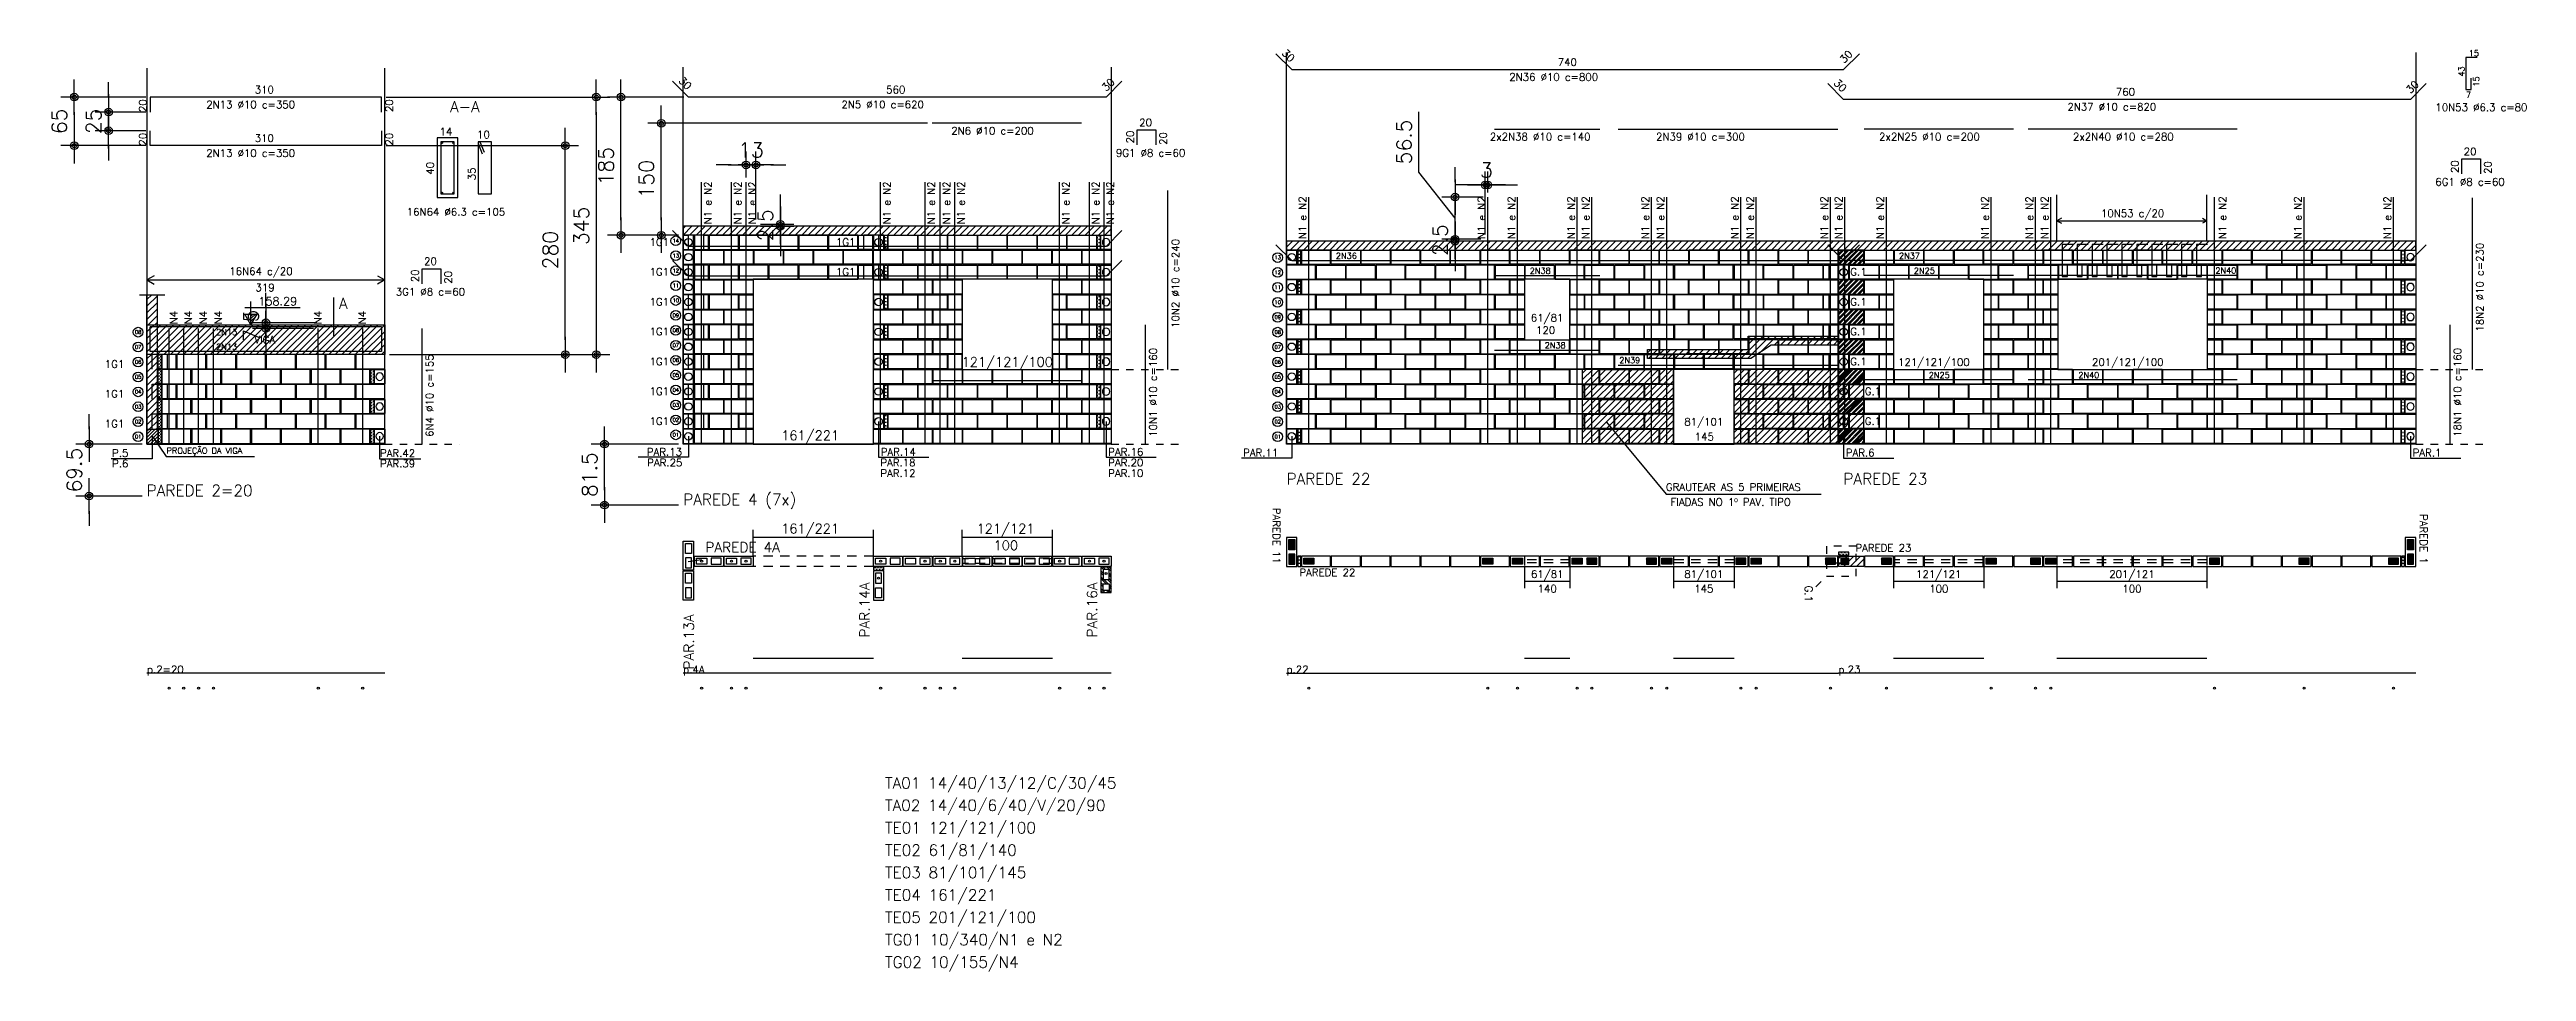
# Model space of a CAD drawing. Header units: metres. Extents: x -96 to 15, y -5 to 9.
# Drawn here: x -62.82 to -29.61, y -5.04 to 7.32 of the extents above; entities that cross this region are included whole.
import ezdxf
from ezdxf.enums import TextEntityAlignment as Align

# ---------------------------------------------------------------- set-up
doc = ezdxf.new("R2010")
doc.units = ezdxf.units.M
doc.header["$LTSCALE"] = 0.5
doc.header["$MEASUREMENT"] = 0
doc.header["$PDMODE"] = 34
doc.header["$PDSIZE"] = 0.1
for name, pattern in [('CENTER', [2, 1.25, -0.25, 0.25, -0.25]), ('DASHDOT2', [0.5, 0.25, -0.125, 0, -0.125]), ('HIDDEN', [0.375, 0.25, -0.125])]:
    doc.linetypes.add(name, pattern=pattern)
doc.layers.get('0').update_dxf_attribs({"linetype": 'CONTINUOUS'})
doc.layers.get('DEFPOINTS').update_dxf_attribs({"linetype": 'CONTINUOUS'})
for name, color, linetype in [('ALV01', 2, 'CONTINUOUS'), ('ALV02', 3, 'CONTINUOUS'), ('AUX00', 7, 'CONTINUOUS'), ('AUX01', 1, 'CONTINUOUS'), ('AUX02', 1, 'CONTINUOUS'), ('B04', 6, 'CONTINUOUS'), ('B19', 3, 'CONTINUOUS'), ('B19C', 124, 'CONTINUOUS'), ('B34', 150, 'CONTINUOUS'), ('B34C', 160, 'CONTINUOUS'), ('B39', 2, 'CONTINUOUS'), ('B39C', 5, 'CONTINUOUS'), ('B90°', 116, 'CONTINUOUS'), ('BLOCO', 2, 'CONTINUOUS'), ('BLOCO-E', 2, 'CONTINUOUS'), ('BLOCO-I', 3, 'CONTINUOUS'), ('BLOCO39', 2, 'CONTINUOUS'), ('BLOCOPERP', 2, 'CONTINUOUS'), ('BLOCOS-E', 2, 'CONTINUOUS'), ('BP', 116, 'CONTINUOUS'), ('COT01', 1, 'CONTINUOUS'), ('EIX01', 1, 'CENTER'), ('ESQ01', 5, 'CONTINUOUS'), ('ESQ02', 172, 'CONTINUOUS'), ('ESQ03', 180, 'CONTINUOUS'), ('ESQ04', 190, 'CONTINUOUS'), ('ESQ05', 194, 'CONTINUOUS'), ('ESQUADRIA', 5, 'HIDDEN'), ('ESQUADRIAS', 5, 'HIDDEN'), ('FERRO', 4, 'CONTINUOUS'), ('FERRO_CANALETA', 4, 'CONTINUOUS'), ('FERRO_GROUTE', 4, 'CONTINUOUS'), ('G1', 6, 'CONTINUOUS'), ('GROUTE', 6, 'CONTINUOUS'), ('GROUTE01', 6, 'CONTINUOUS'), ('GROUTE02', 30, 'CONTINUOUS'), ('H04', 9, 'CONTINUOUS'), ('H34', 9, 'CONTINUOUS'), ('HATCH', 7, 'CONTINUOUS'), ('HATCH_LAJE', 254, 'CONTINUOUS'), ('HATCHLAJE', 251, 'HIDDEN'), ('TXP03', 3, 'CONTINUOUS'), ('TXPR', 3, 'CONTINUOUS'), ('TXPR02', 3, 'CONTINUOUS'), ('TXT02', 2, 'CONTINUOUS'), ('TXT05', 4, 'CONTINUOUS'), ('VIG02', 3, 'CONTINUOUS')]:
    doc.layers.add(name, color=color, linetype=linetype)
doc.styles.add('ROMANS', font='romans.shx')
doc.styles.add('SIMPLEX', font='SIMPLEX')
doc.dimstyles.get("Standard").update_dxf_attribs({"dimscale": 0, "dimtxt": 0.2, "dimasz": 0.2, "dimexe": 0.18, "dimexo": 0.0625, "dimgap": 0.1, "dimtad": 1, "dimdec": 1, "dimlfac": 100, "dimrnd": 0.5, "dimzin": 13, "dimdsep": 46, "dimtxsty": 'ROMANS', "dimblk1": 'DE2', "dimblk2": 'DE2', "dimsah": 1, "dimcen": 0.1, "dimclrt": 3, "dimadec": 0, "dimazin": 0, "dimtfac": 1, "dimtix": 1, "dimtofl": 0, "dimtmove": 0, "dimatfit": 3, "dimldrblk": 'DE2', "dimfxl": 0, "dimtolj": 1, "dimtzin": 13, "dimarcsym": 0})
pattern_1 = [(360, (9.124238, 13.820944), (0.02250224, 0.02250224), [0.01125112, -0.03375336]), (90, (9.129863, 13.815318), (-0.02250224, 0.02250224), [0.01125112, -0.03375336])]
pattern_2 = [(1e-14, (-114.7, 93.75), (0.02, -0.02), [0.01, -0.03]), (270, (-114.695, 93.755), (-0.02, -0.02), [0.01, -0.03])]
pattern_3 = [(45, (-219.951846, -119.82513), (-0.044194174, 0.044194174), [])]
pattern_4 = [(315, (-55.621083, -42.534448), (0.0088388348, 0.0088388348), [])]
pattern_5 = [(315, (-70.621083, -42.534448), (0.0088388348, 0.0088388348), [])]
pattern_6 = [(45, (0.883422, -23.998318), (-0.0088388348, 0.0088388348), [])]
pattern_7 = [(45, (-69.101895, 0.44987), (-0.04419417, 0.04419417), [])]
pattern_8 = [(45, (8.82601, 14.647574), (-0.03314893, 0.03314893), []), (45, (8.84811, 14.647574), (-0.03314893, 0.03314893), [])]

msp = doc.modelspace()

# ---------------------------------------------------------------- texts
at = {"layer": 'ALV01', "style": 'SIMPLEX'}
msp.add_text('TA01 14/40/13/12/C/30/45', height=0.15, dxfattribs=at).set_placement((-51.6173, -2.5859))
at = {"layer": 'ALV02', "style": 'SIMPLEX'}
msp.add_text('TA02 14/40/6/40/V/20/90', height=0.15, dxfattribs=at).set_placement((-51.6173, -2.8859))
at = {"layer": 'AUX00', "color": 2}
for s, style, p in [('14', 'ROMANS', (-54.4636, 4.7311)), ('13', 'ROMANS', (-54.4636, 4.5311)), ('12', 'ROMANS', (-54.4636, 4.3311)), ('13', 'SIMPLEX', (-46.3925, 4.5068)), ('12', 'SIMPLEX', (-46.3925, 4.3068)), ('11', 'ROMANS', (-54.4636, 4.1311)), ('11', 'SIMPLEX', (-46.3925, 4.1068)), ('09', 'ROMANS', (-54.4636, 3.7311)), ('10', 'ROMANS', (-54.4636, 3.9311)), ('09', 'SIMPLEX', (-46.3925, 3.7068)), ('10', 'SIMPLEX', (-46.3925, 3.9068)), ('08', 'ROMANS', (-61.6724, 3.5068)), ('07', 'ROMANS', (-61.6724, 3.3068)), ('08', 'ROMANS', (-54.4636, 3.5311)), ('07', 'ROMANS', (-54.4636, 3.3311)), ('08', 'SIMPLEX', (-46.3925, 3.5068)), ('07', 'SIMPLEX', (-46.3925, 3.3068)), ('06', 'ROMANS', (-61.6724, 3.1068)), ('06', 'ROMANS', (-54.4636, 3.1311)), ('06', 'SIMPLEX', (-46.3925, 3.1068)), ('05', 'ROMANS', (-61.6724, 2.9068)), ('04', 'ROMANS', (-61.6724, 2.7068)), ('05', 'ROMANS', (-54.4636, 2.9311)), ('04', 'ROMANS', (-54.4636, 2.7311)), ('05', 'SIMPLEX', (-46.3925, 2.9068)), ('04', 'SIMPLEX', (-46.3925, 2.7068)), ('03', 'ROMANS', (-61.6724, 2.5068)), ('02', 'ROMANS', (-61.6724, 2.3068)), ('03', 'ROMANS', (-54.4636, 2.5311)), ('02', 'ROMANS', (-54.4636, 2.3311)), ('03', 'SIMPLEX', (-46.3925, 2.5068)), ('02', 'SIMPLEX', (-46.3925, 2.3068)), ('01', 'ROMANS', (-61.6724, 2.1068)), ('01', 'ROMANS', (-54.4636, 2.1311)), ('01', 'SIMPLEX', (-46.3925, 2.1068))]:
    msp.add_text(s, height=0.05, rotation=360, dxfattribs=dict(at, style=style)).set_placement(p)
at = {"layer": 'ESQ01', "style": 'SIMPLEX'}
msp.add_text('TE01 121/121/100', height=0.15, dxfattribs=at).set_placement((-51.6173, -3.1859))
at = {"layer": 'ESQ02', "style": 'SIMPLEX'}
msp.add_text('TE02 61/81/140', height=0.15, dxfattribs=at).set_placement((-51.6173, -3.4859))
at = {"layer": 'ESQ03', "style": 'SIMPLEX'}
msp.add_text('TE03 81/101/145', height=0.15, dxfattribs=at).set_placement((-51.6173, -3.7859))
at = {"layer": 'ESQ04', "style": 'SIMPLEX'}
msp.add_text('TE04 161/221', height=0.15, dxfattribs=at).set_placement((-51.6173, -4.0859))
at = {"layer": 'ESQ05', "style": 'SIMPLEX'}
msp.add_text('TE05 201/121/100', height=0.15, dxfattribs=at).set_placement((-51.6173, -4.3859))
at = {"layer": 'GROUTE01', "style": 'SIMPLEX'}
msp.add_text('TG01 10/340/N1 e N2', height=0.15, dxfattribs=at).set_placement((-51.6173, -4.6859))
at = {"layer": 'GROUTE02', "style": 'SIMPLEX'}
msp.add_text('TG02 10/155/N4', height=0.15, dxfattribs=at).set_placement((-51.6173, -4.9859))
at = {"layer": 'TXP03', "style": 'SIMPLEX'}
for s, rotation, p in [('PAREDE 4A', 0, (-54.0252, 0.5809)), ('PAR.14A', 90, (-51.8219, -0.5629)), ('PAR.16A', 90, (-48.7719, -0.5629)), ('PAR.13A', 90, (-54.1787, -0.9911))]:
    msp.add_text(s, height=0.135, rotation=rotation, dxfattribs=at).set_placement(p)
at = {"layer": 'TXPR02', "style": 'SIMPLEX'}
for s, rotation, p in [('PAREDE 11', 270, (-46.4164, 1.1764)), ('PAREDE 1', 270, (-31.0356, 1.0936)), ('PAREDE 23', 360, (-38.6046, 0.5895)), ('PAREDE 22', 360, (-46.0595, 0.2609))]:
    msp.add_text(s, height=0.1, rotation=rotation, dxfattribs=at).set_placement(p)
at = {"layer": 'TXT02'}
for s, height, rotation, style, p in [('30', 0.1, 315.00155, 'SIMPLEX', (-46.3033, 7.262)), ('30', 0.1, 44.99845, 'SIMPLEX', (-38.7553, 7.1273)), ('43', 0.08, 90, 'SIMPLEX', (-30.439, 6.9558)), ('30', 0.1, 315, 'ROMANS', (-54.3919, 6.8919)), ('30', 0.1, 44.47437, 'ROMANS', (-48.6505, 6.7514)), ('30', 0.1, 314.99949, 'SIMPLEX', (-38.9035, 6.862)), ('30', 0.1, 45.00051, 'SIMPLEX', (-31.1619, 6.7206)), ('15', 0.08, 90, 'SIMPLEX', (-30.24, 6.8211)), ('20', 0.1, 90, 'ROMANS', (-61.5168, 6.4799)), ('20', 0.1, 90, 'ROMANS', (-58.2134, 6.4799)), ('20', 0.1, 90, 'ROMANS', (-61.5168, 6.0299)), ('20', 0.1, 90, 'ROMANS', (-58.2134, 6.0299)), ('14', 0.1, 0, 'ROMANS', (-57.5876, 6.1675)), ('10', 0.1, 0, 'ROMANS', (-57.0857, 6.1275)), ('20', 0.1, 90, 'ROMANS', (-48.2795, 6.0597)), ('20', 0.1, 90, 'ROMANS', (-47.8354, 6.0397)), ('40', 0.1, 90, 'ROMANS', (-57.6657, 5.6391)), ('35', 0.1, 90, 'ROMANS', (-57.1069, 5.5657)), ('20', 0.1, 90, 'SIMPLEX', (-30.5163, 5.6626)), ('20', 0.1, 90, 'SIMPLEX', (-30.076, 5.6514)), ('N1 e N2', 0.1, 90, 'ROMANS', (-53.942, 4.9763)), ('N1 e N2', 0.1, 90, 'ROMANS', (-53.542, 4.9763)), ('N1 e N2', 0.1, 90, 'ROMANS', (-53.347, 4.9763)), ('N1 e N2', 0.1, 90, 'ROMANS', (-51.5421, 4.9763)), ('N1 e N2', 0.1, 90, 'ROMANS', (-50.9471, 4.9763)), ('N1 e N2', 0.1, 90, 'ROMANS', (-50.7421, 4.9763)), ('N1 e N2', 0.1, 90, 'ROMANS', (-50.5471, 4.9763)), ('N1 e N2', 0.1, 90, 'ROMANS', (-49.1421, 4.9763)), ('N1 e N2', 0.1, 90, 'ROMANS', (-48.7421, 4.9763)), ('N1 e N2', 0.1, 90, 'ROMANS', (-48.5471, 4.9763)), ('N1 e N2', 0.1, 90, 'SIMPLEX', (-45.9667, 4.7763)), ('N1 e N2', 0.1, 90, 'SIMPLEX', (-43.5667, 4.7763)), ('N1 e N2', 0.1, 90, 'SIMPLEX', (-43.1667, 4.7763)), ('N1 e N2', 0.1, 90, 'SIMPLEX', (-42.3667, 4.7763)), ('N1 e N2', 0.1, 90, 'SIMPLEX', (-42.1717, 4.7763)), ('N1 e N2', 0.1, 90, 'SIMPLEX', (-41.3717, 4.7763)), ('N1 e N2', 0.1, 90, 'SIMPLEX', (-41.1667, 4.7763)), ('N1 e N2', 0.1, 90, 'SIMPLEX', (-40.1717, 4.7763)), ('N1 e N2', 0.1, 90, 'SIMPLEX', (-39.9667, 4.7763)), ('N1 e N2', 0.1, 90, 'SIMPLEX', (-38.9717, 4.7763)), ('N1 e N2', 0.1, 90, 'SIMPLEX', (-38.7792, 4.7763)), ('N1 e N2', 0.1, 90, 'SIMPLEX', (-38.2217, 4.7763)), ('N1 e N2', 0.1, 90, 'SIMPLEX', (-36.8167, 4.7763)), ('N1 e N2', 0.1, 90, 'SIMPLEX', (-36.2217, 4.7763)), ('N1 e N2', 0.1, 90, 'SIMPLEX', (-36.0167, 4.7763)), ('N1 e N2', 0.1, 90, 'SIMPLEX', (-33.6316, 4.7763)), ('N1 e N2', 0.1, 90, 'SIMPLEX', (-32.6217, 4.7763)), ('N1 e N2', 0.1, 90, 'SIMPLEX', (-31.4217, 4.7763)), ('16N64 %%C6.3 c=105', 0.1, 0, 'ROMANS', (-58.0283, 5.092)), ('10N2 %%C10 c=240', 0.1, 90, 'ROMANS', (-47.6719, 3.5875)), ('18N2 %%C10 c=230', 0.1, 90, 'SIMPLEX', (-30.1819, 3.5375)), ('20', 0.1, 90, 'ROMANS', (-57.8677, 4.2001)), ('20', 0.1, 90, 'ROMANS', (-57.4236, 4.1801)), ('N4', 0.1, 90, 'ROMANS', (-61.103, 3.6344)), ('N4', 0.1, 90, 'ROMANS', (-60.908, 3.6344)), ('N4', 0.1, 90, 'ROMANS', (-60.708, 3.6344)), ('N4', 0.1, 90, 'ROMANS', (-60.508, 3.6344)), ('N4', 0.1, 90, 'ROMANS', (-59.1704, 3.6354)), ('N4', 0.1, 90, 'ROMANS', (-58.5754, 3.6354)), ('2N13', 0.08, 0, 'ROMANS', (-60.5835, 3.4926)), ('2N13', 0.08, 0, 'ROMANS', (-60.5835, 3.2941)), ('6N4 %%C10 c=155', 0.1, 90, 'ROMANS', (-57.6719, 2.1276)), ('10N1 %%C10 c=160', 0.1, 90, 'ROMANS', (-47.9719, 2.1276)), ('18N1 %%C10 c=160', 0.1, 90, 'SIMPLEX', (-30.4819, 2.1276)), ('P.5', 0.1, 0, 'ROMANS', (-61.9799, 1.86)), ('P.6', 0.1, 360, 'ROMANS', (-61.9799, 1.72)), ('PAR.42', 0.1, 360, 'ROMANS', (-58.3872, 1.8595)), ('PAR.39', 0.1, 360, 'ROMANS', (-58.3872, 1.7195)), ('PAR.13', 0.1, 0.00001, 'ROMANS', (-54.8092, 1.8755)), ('PAR.25', 0.1, 0.00002, 'ROMANS', (-54.8044, 1.7327)), ('PAR.18', 0.1, 359.99998, 'ROMANS', (-51.6779, 1.7327)), ('PAR.12', 0.1, 359.99998, 'ROMANS', (-51.6779, 1.5898)), ('PAR.14', 0.1, 359.99999, 'ROMANS', (-51.6732, 1.8755)), ('PAR.16', 0.1, 359.99999, 'ROMANS', (-48.6232, 1.8755)), ('PAR.20', 0.1, 359.99998, 'ROMANS', (-48.6232, 1.7327)), ('PAR.10', 0.1, 359.99998, 'ROMANS', (-48.6232, 1.5898)), ('PAR.11', 0.1, 360, 'SIMPLEX', (-46.8144, 1.8655)), ('PAR.6', 0.1, 0, 'SIMPLEX', (-38.7334, 1.8655)), ('PAR.1', 0.1, 0, 'SIMPLEX', (-31.1332, 1.8655)), ('G.1', 0.1, 270, 'SIMPLEX', (-39.2811, 0.1343)), ('p.2=20', 0.1, 0, 'ROMANS', (-61.5118, -1.0391)), ('p.4A', 0.1, 0, 'ROMANS', (-54.3218, -1.0391)), ('p.22', 0.1, 0, 'ROMANS', (-46.2319, -1.0391)), ('p.23', 0.1, 0, 'ROMANS', (-38.8319, -1.0391))]:
    msp.add_text(s, height=height, rotation=rotation, dxfattribs=dict(at, style=style)).set_placement(p)
for s, height, style, p in [('15', 0.08, 'SIMPLEX', (-30.3794, 7.2289)), ('2N36 %%C10 c=800', 0.1, 'SIMPLEX', (-43.2458, 6.8999)), ('740', 0.1, 'SIMPLEX', (-42.5958, 7.0999)), ('310', 0.1, 'ROMANS', (-60.0668, 6.7299)), ('560', 0.1, 'ROMANS', (-51.6003, 6.7303)), ('760', 0.1, 'SIMPLEX', (-35.112, 6.6999)), ('7', 0.08, 'SIMPLEX', (-30.4179, 6.6702)), ('2N13 %%C10 c=350', 0.1, 'ROMANS', (-60.7168, 6.5299)), ('2N5 %%C10 c=620', 0.1, 'ROMANS', (-52.2003, 6.5311)), ('20', 0.1, 'ROMANS', (-48.2079, 6.2898)), ('2N37 %%C10 c=820', 0.1, 'SIMPLEX', (-35.762, 6.4999)), ('10N53 %%C6.3 c=80', 0.1, 'SIMPLEX', (-30.8283, 6.4937)), ('2N13 %%C10 c=350', 0.1, 'ROMANS', (-60.7168, 5.8799)), ('310', 0.1, 'ROMANS', (-60.0668, 6.0799)), ('2N6 %%C10 c=200', 0.1, 'ROMANS', (-50.7277, 6.1796)), (' 9G1 %%C8 c=60', 0.1, 'ROMANS', (-48.5878, 5.882)), ('2x2N38 %%C10 c=140', 0.1, 'SIMPLEX', (-43.5059, 6.0999)), ('2N39 %%C10 c=300', 0.1, 'SIMPLEX', (-41.2775, 6.0999)), ('2x2N25 %%C10 c=200', 0.1, 'SIMPLEX', (-38.2869, 6.0999)), ('2x2N40 %%C10 c=280', 0.1, 'SIMPLEX', (-35.6869, 6.0999)), ('20', 0.1, 'SIMPLEX', (-30.4484, 5.9015)), ('6G1 %%C8 c=60', 0.1, 'SIMPLEX', (-30.8283, 5.4937)), ('10N53 c/20', 0.1, 'SIMPLEX', (-35.3118, 5.073)), ('1G1', 0.1, 'ROMANS', (-54.7734, 4.6882)), ('1G1', 0.1, 'ROMANS', (-52.2734, 4.6882, 6)), ('16N64 c/20', 0.1, 'ROMANS', (-60.4073, 4.2965)), ('20', 0.1, 'ROMANS', (-57.796, 4.4302)), ('1G1', 0.1, 'ROMANS', (-54.7734, 4.2882)), ('1G1', 0.1, 'ROMANS', (-52.2734, 4.2882, 5)), ('2N36', 0.08, 'SIMPLEX', (-45.5705, 4.5142)), ('2N38', 0.08, 'SIMPLEX', (-42.9705, 4.3142)), ('G.1', 0.1, 'SIMPLEX', (-38.6738, 4.2882)), ('2N37', 0.08, 'SIMPLEX', (-38.0205, 4.5142)), ('2N25', 0.08, 'SIMPLEX', (-37.8205, 4.3142)), ('2N40', 0.08, 'SIMPLEX', (-33.7783, 4.3157)), ('319', 0.1, 'ROMANS', (-60.0573, 4.0775)), ('3G1 %%C8 c=60', 0.1, 'ROMANS', (-58.176, 4.0224)), ('1G1', 0.1, 'ROMANS', (-54.7734, 3.8882)), ('G.1', 0.1, 'SIMPLEX', (-38.6738, 3.8882)), ('61/81', 0.1, 'SIMPLEX', (-42.9575, 3.6731)), ('VIGA', 0.1, 'ROMANS', (-60.0716, 3.3799)), ('1G1', 0.1, 'ROMANS', (-54.7734, 3.4882)), ('120', 0.1, 'SIMPLEX', (-42.8869, 3.5064)), ('2N38', 0.08, 'SIMPLEX', (-42.7705, 3.3142)), ('G.1', 0.1, 'SIMPLEX', (-38.6738, 3.4882)), ('1G1', 0.1, 'ROMANS', (-62.0777, 3.0539)), ('1G1', 0.1, 'ROMANS', (-54.7734, 3.0882)), ('2N39', 0.08, 'SIMPLEX', (-41.7705, 3.1142)), ('G.1', 0.1, 'SIMPLEX', (-38.6738, 3.0882)), ('121/121/100', 0.1, 'SIMPLEX', (-38.0322, 3.0799)), ('2N25', 0.08, 'SIMPLEX', (-37.6205, 2.9142)), ('2N40', 0.08, 'SIMPLEX', (-35.6155, 2.9157)), ('201/121/100', 0.1, 'SIMPLEX', (-35.4322, 3.0799)), ('1G1', 0.1, 'ROMANS', (-62.0777, 2.6539)), ('1G1', 0.1, 'ROMANS', (-54.7734, 2.6882)), ('G.1', 0.1, 'SIMPLEX', (-38.4785, 2.6882)), ('1G1', 0.1, 'ROMANS', (-62.0777, 2.2539)), ('1G1', 0.1, 'ROMANS', (-54.7734, 2.2882)), ('81/101', 0.1, 'SIMPLEX', (-40.8992, 2.2799)), ('G.1', 0.1, 'SIMPLEX', (-38.4785, 2.2882)), ('PROJEÇÃO DA VIGA ', 0.08, 'ROMANS', (-61.2484, 1.9027)), ('161/221', 0.1275, 'SIMPLEX', (-53.0076, 2.0834, 5)), ('145', 0.1, 'SIMPLEX', (-40.7588, 2.0799)), ('GRAUTEAR AS 5 PRIMEIRAS', 0.1, 'SIMPLEX', (-41.1456, 1.4046)), ('FIADAS NO 1º PAV. TIPO', 0.1, 'SIMPLEX', (-41.0823, 1.2046)), ('161/221', 0.1275, 'SIMPLEX', (-53.0077, 0.8344)), ('121/121', 0.1275, 'SIMPLEX', (-50.3875, 0.8344)), ('100', 0.1275, 'SIMPLEX', (-50.1598, 0.6104))]:
    msp.add_text(s, height=height, dxfattribs=dict(at, style=style)).set_placement(p)
at = {"layer": 'TXT02', "style": 'SIMPLEX'}
msp.add_text('121/121/100', height=0.1275, dxfattribs=at).set_placement((-49.9768, 3.0299, 2), align=Align.BOTTOM_CENTER)
at = {"layer": 'TXT05'}
for s, style, p in [('A-A', 'ROMANS', (-57.4483, 6.478)), ('A', 'ROMANS', (-58.9367, 3.8424)), ('PAREDE 2=20', 'ROMANS', (-61.5154, 1.3337)), ('PAREDE 4 (7x)', 'ROMANS', (-54.3218, 1.2142)), ('PAREDE 22', 'SIMPLEX', (-46.2319, 1.4899)), ('PAREDE 23', 'SIMPLEX', (-38.7654, 1.4899))]:
    msp.add_text(s, height=0.15, dxfattribs=dict(at, style=style)).set_placement(p)

# ---------------------------------------------------------------- blocks, each defined once
blk = doc.blocks.new('BP')
at = {"layer": 'BP'}
blk.add_lwpolyline([(0, 0), (0.14, 0), (0.14, 0.19), (0, 0.19)], close=True, dxfattribs=at)
blk.add_circle((0.07, 0.095), 0.05, dxfattribs=at)
blk = doc.blocks.new('BE-14X04-VISTA')
at = {"layer": 'H04'}
h = blk.add_hatch(dxfattribs=at)
h.set_pattern_fill('CROSS', color=256, scale=0.090009, style=0)
h.set_pattern_definition(pattern_1)
h.paths.add_polyline_path([(-0.04, 0), (0, 0), (0, 0.19), (-0.04, 0.19)])
at = {"layer": 'B04'}
blk.add_lwpolyline([(0, 0), (-0.04, 0), (-0.04, 0.19), (0, 0.19)], close=True, dxfattribs=at)
blk = doc.blocks.new('BLOCO39')
at = {"layer": 'B39'}
for points in [[(-510.907, 1501.173), (-510.907, 1501.313), (-511.297, 1501.313), (-511.297, 1501.173)], [(-511.132, 1501.203), (-511.132, 1501.283), (-511.267, 1501.283), (-511.267, 1501.203)], [(-511.072, 1501.203), (-511.072, 1501.283), (-510.937, 1501.283), (-510.937, 1501.203)]]:
    blk.add_lwpolyline(points, close=True, dxfattribs=at)
blk = doc.blocks.new('*U42')
at = {"layer": 'B04'}
h = blk.add_hatch(dxfattribs=at)
h.set_pattern_fill('CROSS', scale=0.08, angle=180, style=0)
h.set_pattern_definition(pattern_2)
h.paths.add_polyline_path([(0, 0), (0, 0.14), (0.04, 0.14), (0.04, 0)])
blk.add_lwpolyline([(0, 0), (0, 0.14), (0.04, 0.14), (0.04, 0)], close=True, dxfattribs=at)
blk = doc.blocks.new('A$C61812E44')
at = {"layer": 'B34'}
h = blk.add_hatch(dxfattribs=at)
h.set_pattern_fill('ANSI32', scale=0.15, angle=90, style=0)
h.set_pattern_definition([(135, (0.27042, -0.24834), (-0.039775, -0.039775), []), (135, (0.27042, -0.221826), (-0.039775, -0.039775), [])])
h.paths.add_polyline_path([(0, 0.34), (0, 0), (0.14, 0), (0.14, 0.34)])
h.paths.add_polyline_path([(0.03, 0.225), (0.03, 0.31), (0.11, 0.31), (0.11, 0.225)], flags=16)
h.paths.add_polyline_path([(0.03, 0.165), (0.11, 0.165), (0.11, 0.03), (0.03, 0.03)], flags=16)
for points in [[(0.14, 0.34), (0, 0.34), (0, 0), (0.14, 0)], [(0.11, 0.225), (0.03, 0.225), (0.03, 0.31), (0.11, 0.31)], [(0.11, 0.165), (0.03, 0.165), (0.03, 0.03), (0.11, 0.03)]]:
    blk.add_lwpolyline(points, close=True, dxfattribs=at)
blk = doc.blocks.new('A$C57CC6AC6')
at = {"layer": 'BLOCOPERP'}
blk.add_lwpolyline([(0, 0.19), (0, 0), (0.14, 0), (0.14, 0.19)], close=True, dxfattribs=at)
blk.add_circle((0.07, 0.095), 0.05, dxfattribs=at)
blk = doc.blocks.new('NIVD')
at = {"color": 1}
for p, q in [((0, 0), (-0.165, 0.286)), ((-0.165, 0.286), (0.165, 0.286)), ((-0.161, 0.466), (1.319, 0.466)), ((0, 0), (0, 0.624)), ((0, 0), (0.165, 0.286)), ((0, 0.235), (0.051, 0.286)), ((0, 0.164), (0.122, 0.286)), ((0, 0.094), (0.128, 0.221)), ((0, 0.023), (0.031, 0.054))]:
    blk.add_line(p, q, dxfattribs=at)
at = {"color": 2, "style": 'ROMANS'}
blk.add_attdef('NIVEL', (0.2, 0.519), '', height=0.22, dxfattribs=at)
blk = doc.blocks.new('DE2')
blk.add_line((-1.19, 0), (1.19, 0))
at = {"color": 2}
for radius in [0.256, 0.138]:
    blk.add_circle((0, 0), radius, dxfattribs=at)
blk = doc.blocks.new('*D44')
at = {"layer": 'DEFPOINTS', "color": 0}
for p in [(-55.377, 2.03), (-54.322, 2.03), (-54.322, 1.214)]:
    blk.add_point(p, dxfattribs=at)
at = {"layer": 'ESQ03', "color": 0, "lineweight": -2}
for p, q in [((-54.384, 2.03), (-55.557, 2.03)), ((-55.377, 1.414), (-55.377, 1.83)), ((-54.384, 1.214), (-55.557, 1.214))]:
    blk.add_line(p, q, dxfattribs=at)
at = {"layer": 'ESQ03', "color": 0, "lineweight": -2, "xscale": 0.2, "yscale": 0.2, "zscale": 0.2}
for p, rotation in [((-55.377, 2.03), 90), ((-55.377, 1.214), 270)]:
    blk.add_blockref('DE2', p, dxfattribs=dict(at, rotation=rotation))
at = {"layer": 'ESQ03', "color": 3, "insert": (-55.577, 1.622), "char_height": 0.2, "attachment_point": 5, "rotation": 90, "style": 'ROMANS'}
blk.add_mtext('\\A1;81.5', dxfattribs=at)
blk = doc.blocks.new('*D45')
at = {"layer": 'DEFPOINTS', "color": 0}
for p in [(-62.287, 2.03), (-61.512, 2.03), (-61.515, 1.334)]:
    blk.add_point(p, dxfattribs=at)
at = {"layer": 'ESQ03', "color": 0, "lineweight": -2}
for p, q in [((-62.287, 2.23), (-62.287, 2.43)), ((-61.574, 2.03), (-62.467, 2.03)), ((-61.578, 1.334), (-62.467, 1.334)), ((-62.287, 1.134), (-62.287, 0.934))]:
    blk.add_line(p, q, dxfattribs=at)
at = {"layer": 'ESQ03', "color": 0, "lineweight": -2, "xscale": 0.2, "yscale": 0.2, "zscale": 0.2}
for p, rotation in [((-62.287, 2.03), 270), ((-62.287, 1.334), 90)]:
    blk.add_blockref('DE2', p, dxfattribs=dict(at, rotation=rotation))
at = {"layer": 'ESQ03', "color": 3, "insert": (-62.487, 1.682), "char_height": 0.2, "attachment_point": 5, "rotation": 90, "style": 'ROMANS'}
blk.add_mtext('\\A1;69.5', dxfattribs=at)
blk = doc.blocks.new('*D53')
at = {"layer": 'DEFPOINTS', "color": 0}
for p in [(-54.615, 6.33), (-50.982, 6.33), (-54.322, 4.83)]:
    blk.add_point(p, dxfattribs=at)
at = {"layer": 'ESQ03', "color": 0, "lineweight": -2}
for p, q in [((-51.044, 6.33), (-54.795, 6.33)), ((-54.615, 5.03), (-54.615, 6.13)), ((-54.384, 4.83), (-54.795, 4.83))]:
    blk.add_line(p, q, dxfattribs=at)
at = {"layer": 'ESQ03', "color": 0, "lineweight": -2, "xscale": 0.2, "yscale": 0.2, "zscale": 0.2}
for p, rotation in [((-54.615, 6.33), 90), ((-54.615, 4.83), 270)]:
    blk.add_blockref('DE2', p, dxfattribs=dict(at, rotation=rotation))
at = {"layer": 'ESQ03', "color": 3, "insert": (-54.815, 5.58), "char_height": 0.2, "attachment_point": 5, "rotation": 90, "style": 'ROMANS'}
blk.add_mtext('\\A1;150', dxfattribs=at)
blk = doc.blocks.new('*D54')
at = {"layer": 'DEFPOINTS', "color": 0}
for p in [(-55.157, 6.68), (-54.252, 6.68), (-54.322, 4.83)]:
    blk.add_point(p, dxfattribs=at)
at = {"layer": 'ESQ03', "color": 0, "lineweight": -2}
for p, q in [((-54.314, 6.68), (-55.337, 6.68)), ((-55.157, 5.03), (-55.157, 6.48)), ((-54.384, 4.83), (-55.337, 4.83))]:
    blk.add_line(p, q, dxfattribs=at)
at = {"layer": 'ESQ03', "color": 0, "lineweight": -2, "xscale": 0.2, "yscale": 0.2, "zscale": 0.2}
for p, rotation in [((-55.157, 6.68), 90), ((-55.157, 4.83), 270)]:
    blk.add_blockref('DE2', p, dxfattribs=dict(at, rotation=rotation))
at = {"layer": 'ESQ03', "color": 3, "insert": (-55.357, 5.755), "char_height": 0.2, "attachment_point": 5, "rotation": 90, "style": 'ROMANS'}
blk.add_mtext('\\A1;185', dxfattribs=at)
blk = doc.blocks.new('*D56')
at = {"layer": 'DEFPOINTS', "color": 0}
for p in [(-58.367, 6.03), (-55.904, 6.03), (-58.322, 3.23)]:
    blk.add_point(p, dxfattribs=at)
at = {"layer": 'ESQ03', "color": 0, "lineweight": -2}
for p, q in [((-58.304, 6.03), (-55.724, 6.03)), ((-55.904, 3.43), (-55.904, 5.83)), ((-58.259, 3.23), (-55.724, 3.23))]:
    blk.add_line(p, q, dxfattribs=at)
at = {"layer": 'ESQ03', "color": 0, "lineweight": -2, "xscale": 0.2, "yscale": 0.2, "zscale": 0.2}
for p, rotation in [((-55.904, 6.03), 90), ((-55.904, 3.23), 270)]:
    blk.add_blockref('DE2', p, dxfattribs=dict(at, rotation=rotation))
at = {"layer": 'ESQ03', "color": 3, "insert": (-56.104, 4.63), "char_height": 0.2, "attachment_point": 5, "rotation": 90, "style": 'ROMANS'}
blk.add_mtext('\\A1;280', dxfattribs=at)
blk = doc.blocks.new('*D57')
at = {"layer": 'DEFPOINTS', "color": 0}
for p in [(-58.367, 6.68), (-58.322, 3.23), (-55.487, 3.23)]:
    blk.add_point(p, dxfattribs=at)
at = {"layer": 'ESQ03', "color": 0, "lineweight": -2}
for p, q in [((-58.304, 6.68), (-55.307, 6.68)), ((-55.487, 6.48), (-55.487, 3.43)), ((-58.259, 3.23), (-55.307, 3.23))]:
    blk.add_line(p, q, dxfattribs=at)
at = {"layer": 'ESQ03', "color": 0, "lineweight": -2, "xscale": 0.2, "yscale": 0.2, "zscale": 0.2}
for p, rotation in [((-55.487, 6.68), 90), ((-55.487, 3.23), 270)]:
    blk.add_blockref('DE2', p, dxfattribs=dict(at, rotation=rotation))
at = {"layer": 'ESQ03', "color": 3, "insert": (-55.687, 4.955), "char_height": 0.2, "attachment_point": 5, "rotation": 90, "style": 'ROMANS'}
blk.add_mtext('\\A1;345', dxfattribs=at)
blk = doc.blocks.new('*D58')
at = {"layer": 'DEFPOINTS', "color": 0}
for p in [(-61.467, 6.68), (-62.487, 6.03), (-61.467, 6.03)]:
    blk.add_point(p, dxfattribs=at)
at = {"layer": 'ESQ03', "color": 0, "lineweight": -2}
for p, q in [((-61.529, 6.68), (-62.667, 6.68)), ((-62.487, 6.48), (-62.487, 6.23)), ((-61.529, 6.03), (-62.667, 6.03))]:
    blk.add_line(p, q, dxfattribs=at)
at = {"layer": 'ESQ03', "color": 0, "lineweight": -2, "xscale": 0.2, "yscale": 0.2, "zscale": 0.2}
for p, rotation in [((-62.487, 6.68), 90), ((-62.487, 6.03), 270)]:
    blk.add_blockref('DE2', p, dxfattribs=dict(at, rotation=rotation))
at = {"layer": 'ESQ03', "color": 3, "insert": (-62.687, 6.355), "char_height": 0.2, "attachment_point": 5, "rotation": 90, "style": 'ROMANS'}
blk.add_mtext('\\A1;65', dxfattribs=at)
blk = doc.blocks.new('*D59')
at = {"layer": 'DEFPOINTS', "color": 0}
for p in [(-61.467, 6.48), (-62.027, 6.23), (-61.467, 6.23)]:
    blk.add_point(p, dxfattribs=at)
at = {"layer": 'ESQ03', "color": 0, "lineweight": -2}
for p, q in [((-62.027, 6.68), (-62.027, 6.88)), ((-61.529, 6.48), (-62.207, 6.48)), ((-61.529, 6.23), (-62.207, 6.23)), ((-62.027, 6.03), (-62.027, 5.83))]:
    blk.add_line(p, q, dxfattribs=at)
at = {"layer": 'ESQ03', "color": 0, "lineweight": -2, "xscale": 0.2, "yscale": 0.2, "zscale": 0.2}
for p, rotation in [((-62.027, 6.48), 270), ((-62.027, 6.23), 90)]:
    blk.add_blockref('DE2', p, dxfattribs=dict(at, rotation=rotation))
at = {"layer": 'ESQ03', "color": 3, "insert": (-62.227, 6.355), "char_height": 0.2, "attachment_point": 5, "rotation": 90, "style": 'ROMANS'}
blk.add_mtext('\\A1;25', dxfattribs=at)
blk = doc.blocks.new('*D60')
at = {"layer": 'DEFPOINTS', "color": 0}
for p in [(-53.347, 4.976), (-53.347, 4.95), (-53.019, 4.95)]:
    blk.add_point(p, dxfattribs=at)
at = {"layer": 'ESQ03', "color": 0, "lineweight": -2}
for p, q in [((-53.019, 5.176), (-53.019, 5.376)), ((-53.285, 4.976), (-52.839, 4.976)), ((-53.285, 4.95), (-52.839, 4.95)), ((-53.019, 4.75), (-53.019, 4.55))]:
    blk.add_line(p, q, dxfattribs=at)
at = {"layer": 'ESQ03', "color": 0, "lineweight": -2, "xscale": 0.2, "yscale": 0.2, "zscale": 0.2}
for p, rotation in [((-53.019, 4.976), 270), ((-53.019, 4.95), 90)]:
    blk.add_blockref('DE2', p, dxfattribs=dict(at, rotation=rotation))
at = {"layer": 'ESQ03', "color": 3, "insert": (-53.219, 4.963), "char_height": 0.2, "attachment_point": 5, "rotation": 90, "style": 'ROMANS'}
blk.add_mtext('\\A1;2.5', dxfattribs=at)
blk = doc.blocks.new('*D61')
at = {"layer": 'DEFPOINTS', "color": 0}
for p in [(-53.479, 5.772), (-53.479, 5.54), (-53.347, 4.976)]:
    blk.add_point(p, dxfattribs=at)
at = {"layer": 'ESQ03', "color": 0, "lineweight": -2}
for p, q in [((-53.679, 5.772), (-53.879, 5.772)), ((-53.479, 5.602), (-53.479, 5.952)), ((-53.347, 5.039), (-53.347, 5.952)), ((-53.147, 5.772), (-52.947, 5.772))]:
    blk.add_line(p, q, dxfattribs=at)
at = {"layer": 'ESQ03', "color": 0, "lineweight": -2, "xscale": 0.2, "yscale": 0.2, "zscale": 0.2}
blk.add_blockref('DE2', (-53.479, 5.772), dxfattribs=at)
at = {"layer": 'ESQ03', "color": 0, "lineweight": -2, "xscale": 0.2, "yscale": 0.2, "zscale": 0.2, "rotation": 180}
blk.add_blockref('DE2', (-53.347, 5.772), dxfattribs=at)
at = {"layer": 'ESQ03', "color": 3, "insert": (-53.413, 5.972), "char_height": 0.2, "attachment_point": 5, "style": 'ROMANS'}
blk.add_mtext('\\A1;13', dxfattribs=at)
blk = doc.blocks.new('*D66')
at = {"layer": 'DEFPOINTS', "color": 0}
for p in [(-59.917, 3.656), (-59.17, 3.656), (-59.214, 3.58)]:
    blk.add_point(p, dxfattribs=at)
at = {"layer": 'ESQ03', "color": 0, "lineweight": -2}
for p, q in [((-59.917, 3.856), (-59.917, 4.056)), ((-59.233, 3.656), (-60.097, 3.656)), ((-59.277, 3.58), (-60.097, 3.58)), ((-59.917, 3.38), (-59.917, 3.18))]:
    blk.add_line(p, q, dxfattribs=at)
at = {"layer": 'ESQ03', "color": 0, "lineweight": -2, "xscale": 0.2, "yscale": 0.2, "zscale": 0.2}
for p, rotation in [((-59.917, 3.656), 270), ((-59.917, 3.58), 90)]:
    blk.add_blockref('DE2', p, dxfattribs=dict(at, rotation=rotation))
at = {"layer": 'ESQ03', "color": 3, "insert": (-60.117, 3.618), "char_height": 0.2, "attachment_point": 5, "rotation": 90, "style": 'ROMANS'}
blk.add_mtext('\\A1;7.5', dxfattribs=at)
blk = doc.blocks.new('*U30')
at = {"layer": 'B04'}
h = blk.add_hatch(dxfattribs=at)
h.set_pattern_fill('CROSS', scale=0.08, angle=180, style=0)
h.set_pattern_definition(pattern_2)
h.paths.add_polyline_path([(0, 0), (0, 0.14), (0.04, 0.14), (0.04, 0)])
blk.add_lwpolyline([(0, 0), (0, 0.14), (0.04, 0.14), (0.04, 0)], close=True, dxfattribs=at)
blk = doc.blocks.new('*U37')
at = {"layer": 'AUX01'}
for p, q in [((0, 2.01), (0.29, 2.01)), ((0.2, 2.01), (0.2, 0)), ((0, 0), (0.29, 0))]:
    blk.add_line(p, q, dxfattribs=at)
at = {"layer": 'ESQUADRIAS'}
for p, q in [((-0.14, 2.01), (0, 2.01)), ((-0.09, 2.01), (-0.09, 0)), ((-0.05, 2.01), (-0.05, 0)), ((-0.14, 0), (0, 0))]:
    blk.add_line(p, q, dxfattribs=at)
at = {"layer": 'TXT02', "style": 'ROMANS'}
blk.add_attdef('LARG/ALT', text='', height=0.1, rotation=90, dxfattribs=at).set_placement((0.183, 1.005), align=Align.BOTTOM_CENTER)
blk.add_attdef('PEIT', text='', height=0.1, rotation=90, dxfattribs=at).set_placement((0.248, 1.005), align=Align.TOP_CENTER)
blk = doc.blocks.new('*U35')
at = {"layer": 'AUX01'}
for p, q in [((0, 0.61), (0.29, 0.61)), ((0.2, 0.61), (0.2, 0)), ((0, 0), (0.29, 0))]:
    blk.add_line(p, q, dxfattribs=at)
at = {"layer": 'ESQUADRIAS'}
for p, q in [((-0.14, 0.61), (0, 0.61)), ((-0.09, 0.61), (-0.09, 0)), ((-0.05, 0.61), (-0.05, 0)), ((-0.14, 0), (0, 0))]:
    blk.add_line(p, q, dxfattribs=at)
at = {"layer": 'TXT02', "style": 'ROMANS'}
blk.add_attdef('LARG/ALT', text='', height=0.1, rotation=90, dxfattribs=at).set_placement((0.183, 0.305), align=Align.BOTTOM_CENTER)
blk.add_attdef('PEIT', text='', height=0.1, rotation=90, dxfattribs=at).set_placement((0.248, 0.305), align=Align.TOP_CENTER)
blk = doc.blocks.new('*U33')
at = {"layer": 'AUX01'}
for p, q in [((0, 0), (0, -0.29)), ((1.21, 0), (1.21, -0.29)), ((1.21, -0.2), (0, -0.2))]:
    blk.add_line(p, q, dxfattribs=at)
at = {"layer": 'ESQUADRIAS'}
for p, q in [((0, 0.14), (0, 0)), ((1.21, 0.09), (0, 0.09)), ((1.21, 0.05), (0, 0.05)), ((1.21, 0.14), (1.21, 0))]:
    blk.add_line(p, q, dxfattribs=at)
at = {"layer": 'TXT02', "style": 'ROMANS'}
blk.add_attdef('LARG/ALT', text='', height=0.1, dxfattribs=at).set_placement((0.605, -0.183), align=Align.BOTTOM_CENTER)
blk.add_attdef('PEIT', text='', height=0.1, dxfattribs=at).set_placement((0.605, -0.248), align=Align.TOP_CENTER)
blk = doc.blocks.new('BE-14X04')
at = {"layer": 'H04'}
h = blk.add_hatch(dxfattribs=at)
h.set_pattern_fill('CROSS', color=256, scale=0.090009, style=0)
h.set_pattern_definition(pattern_1)
h.paths.add_polyline_path([(-0.04, 0), (0, 0), (0, 0.14), (-0.04, 0.14)])
at = {"layer": 'B04'}
blk.add_lwpolyline([(0, 0), (-0.04, 0), (-0.04, 0.14), (0, 0.14)], close=True, dxfattribs=at)
blk = doc.blocks.new('*U31')
at = {"layer": 'AUX01'}
for p, q in [((0, 0.81), (0.29, 0.81)), ((0.2, 0.81), (0.2, 0)), ((0, 0), (0.29, 0))]:
    blk.add_line(p, q, dxfattribs=at)
at = {"layer": 'ESQUADRIAS'}
for p, q in [((-0.14, 0.81), (0, 0.81)), ((-0.09, 0.81), (-0.09, 0)), ((-0.05, 0.81), (-0.05, 0)), ((-0.14, 0), (0, 0))]:
    blk.add_line(p, q, dxfattribs=at)
at = {"layer": 'TXT02', "style": 'ROMANS'}
blk.add_attdef('LARG/ALT', text='', height=0.1, rotation=90, dxfattribs=at).set_placement((0.183, 0.405), align=Align.BOTTOM_CENTER)
blk.add_attdef('PEIT', text='', height=0.1, rotation=90, dxfattribs=at).set_placement((0.248, 0.405), align=Align.TOP_CENTER)
blk = doc.blocks.new('BE-14X34-VISTA')
at = {"layer": 'H34'}
h = blk.add_hatch(dxfattribs=at)
h.set_pattern_fill('ANSI32', color=256, scale=0.125012, style=0)
h.set_pattern_definition(pattern_8)
h.paths.add_polyline_path([(-0.34, 0), (0, 0), (0, 0.19), (-0.34, 0.19)])
at = {"layer": 'B34'}
blk.add_lwpolyline([(-0.34, 0), (0, 0), (0, 0.19), (-0.34, 0.19)], close=True, dxfattribs=at)
blk = doc.blocks.new('BEC-14X34-VISTA')
at = {"layer": 'H34'}
h = blk.add_hatch(dxfattribs=at)
h.set_pattern_fill('ANSI32', color=160, scale=0.125012, style=0)
h.set_pattern_definition(pattern_8)
h.paths.add_polyline_path([(-0.34, 0), (0, 0), (0, 0.19), (-0.34, 0.19)])
at = {"layer": 'B34C'}
blk.add_lwpolyline([(-0.34, 0), (0, 0), (0, 0.19), (-0.34, 0.19)], close=True, dxfattribs=at)
blk = doc.blocks.new('*D63')
at = {"layer": 'DEFPOINTS', "color": 0}
for p in [(-43.972, 4.75), (-43.567, 4.776), (-43.567, 4.75)]:
    blk.add_point(p, dxfattribs=at)
at = {"layer": 'ESQ03', "color": 0, "lineweight": -2}
for p, q in [((-43.972, 4.976), (-43.972, 5.176)), ((-43.629, 4.776), (-44.152, 4.776)), ((-43.629, 4.75), (-44.152, 4.75)), ((-43.972, 4.55), (-43.972, 4.35))]:
    blk.add_line(p, q, dxfattribs=at)
at = {"layer": 'ESQ03', "color": 0, "lineweight": -2, "xscale": 0.2, "yscale": 0.2, "zscale": 0.2}
for p, rotation in [((-43.972, 4.776), 270), ((-43.972, 4.75), 90)]:
    blk.add_blockref('DE2', p, dxfattribs=dict(at, rotation=rotation))
at = {"layer": 'ESQ03', "color": 3, "insert": (-44.172, 4.763), "char_height": 0.2, "attachment_point": 5, "rotation": 90, "style": 'ROMANS'}
blk.add_mtext('\\A1;2.5', dxfattribs=at)
blk = doc.blocks.new('*D64')
at = {"layer": 'DEFPOINTS', "color": 0}
for p in [(-43.567, 5.503), (-43.534, 5.34), (-43.567, 4.776)]:
    blk.add_point(p, dxfattribs=at)
at = {"layer": 'ESQ03', "color": 0, "lineweight": -2}
for p, q in [((-43.567, 4.839), (-43.567, 5.683)), ((-43.534, 5.402), (-43.534, 5.683)), ((-43.767, 5.503), (-43.967, 5.503)), ((-43.334, 5.503), (-43.134, 5.503))]:
    blk.add_line(p, q, dxfattribs=at)
at = {"layer": 'ESQ03', "color": 0, "lineweight": -2, "xscale": 0.2, "yscale": 0.2, "zscale": 0.2}
blk.add_blockref('DE2', (-43.567, 5.503), dxfattribs=at)
at = {"layer": 'ESQ03', "color": 0, "lineweight": -2, "xscale": 0.2, "yscale": 0.2, "zscale": 0.2, "rotation": 180}
blk.add_blockref('DE2', (-43.534, 5.503), dxfattribs=at)
at = {"layer": 'ESQ03', "color": 3, "insert": (-43.551, 5.703), "char_height": 0.2, "attachment_point": 5, "style": 'ROMANS'}
blk.add_mtext('\\A1;3', dxfattribs=at)
blk = doc.blocks.new('*D65')
at = {"layer": 'DEFPOINTS', "color": 0}
for p in [(-43.972, 5.34), (-43.534, 5.34), (-43.567, 4.776)]:
    blk.add_point(p, dxfattribs=at)
at = {"layer": 'ESQ03', "color": 0, "lineweight": -2}
for p, q in [((-44.456, 5.675), (-44.456, 6.484)), ((-43.972, 5.058), (-44.456, 5.675)), ((-43.972, 5.54), (-43.972, 5.74)), ((-43.597, 5.34), (-44.152, 5.34)), ((-43.972, 4.776), (-43.972, 5.34)), ((-43.629, 4.776), (-44.152, 4.776)), ((-43.972, 4.576), (-43.972, 4.376))]:
    blk.add_line(p, q, dxfattribs=at)
at = {"layer": 'ESQ03', "color": 0, "lineweight": -2, "xscale": 0.2, "yscale": 0.2, "zscale": 0.2}
for p, rotation in [((-43.972, 5.34), 270), ((-43.972, 4.776), 90)]:
    blk.add_blockref('DE2', p, dxfattribs=dict(at, rotation=rotation))
at = {"layer": 'ESQ03', "color": 3, "insert": (-44.656, 6.08), "char_height": 0.2, "attachment_point": 5, "rotation": 90, "style": 'ROMANS'}
blk.add_mtext('\\A1;56.5', dxfattribs=at)

# ---------------------------------------------------------------- dimensions: what is measured, and where the dimension line sits
at = {"layer": 'ESQ03'}
for base, p1, p2, picture, middle in [((-62.4868, 6.0299), (-61.4668, 6.6799), (-61.4668, 6.0299), '*D58', (-62.6868, 6.3549)), ((-62.0274, 6.2299), (-61.4668, 6.4799), (-61.4668, 6.2299), '*D59', (-62.2274, 6.3549)), ((-55.4866, 3.2299), (-58.3668, 6.6799), (-58.3218, 3.2299), '*D57', (-55.6866, 4.9549)), ((-55.1575, 6.6799), (-54.3218, 4.8299), (-54.2518, 6.6799), '*D54', (-55.3575, 5.7549)), ((-54.6152, 6.3299), (-54.3218, 4.8299), (-50.9818, 6.3299), '*D53', (-54.8152, 5.5799)), ((-55.9039, 6.0299), (-58.3218, 3.2299), (-58.3668, 6.0299), '*D56', (-56.1039, 4.6299)), ((-53.0188, 4.9499), (-53.347, 4.9763), (-53.347, 4.9499), '*D60', (-53.2188, 4.9631)), ((-43.9715, 4.7499), (-43.5667, 4.7763), (-43.5667, 4.7499), '*D63', (-44.1715, 4.7631)), ((-59.9168, 3.6559), (-59.2143, 3.5799), (-59.1704, 3.6559), '*D66', (-60.1168, 3.6179)), ((-62.2865, 2.0299), (-61.5154, 1.3337), (-61.5118, 2.0299), '*D45', (-62.4865, 1.6818)), ((-55.377, 2.0299), (-54.3218, 1.2142), (-54.3218, 2.0299), '*D44', (-55.577, 1.622))]:
    dim = msp.add_linear_dim(base=base, p1=p1, p2=p2, angle=90, dimstyle='Standard', override={"dimscale": 1}, dxfattribs=at)
    dim.commit()
    dim.dimension.update_dxf_attribs({"geometry": picture, "text_midpoint": middle})
dim = msp.add_linear_dim(base=(-43.9715, 5.3399), p1=(-43.5667, 4.7763), p2=(-43.5344, 5.3399), angle=90, dimstyle='Standard', override={"dimscale": 1, "dimtmove": 1}, dxfattribs=at)
dim.commit()
dim.dimension.update_dxf_attribs({"geometry": '*D65', "text_midpoint": (-44.4561, 5.7749), "dimtype": 160})
for base, p1, p2, picture, middle in [((-53.4793, 5.7719), (-53.347, 4.9763), (-53.4793, 5.5399), '*D61', (-53.4132, 5.9719)), ((-43.5667, 5.5031), (-43.5344, 5.3399), (-43.5667, 4.7763), '*D64', (-43.5505, 5.7031))]:
    dim = msp.add_linear_dim(base=base, p1=p1, p2=p2, dimstyle='Standard', override={"dimscale": 1}, dxfattribs=at)
    dim.commit()
    dim.dimension.update_dxf_attribs({"geometry": picture, "text_midpoint": middle})

# ---------------------------------------------------------------- hatches: boundary and pattern name
at = {"layer": 'AUX00'}
h = msp.add_hatch(dxfattribs=at)
h.set_pattern_fill('ANSI31', color=256, scale=0.5)
h.set_pattern_definition([(45, (-197.49209, -22.475243), (-0.044194174, 0.044194174), [])])
h.paths.add_polyline_path([(-41.3919, 3.2969), (-40.0419, 3.2969), (-40.0419, 3.4779), (-38.8319, 3.4779), (-38.8319, 3.3579), (-39.7354, 3.3579), (-40.0054, 3.1769), (-41.3919, 3.1769)])
h = msp.add_hatch(dxfattribs=at)
h.set_pattern_fill('ANSI31', scale=0.1, angle=-90, style=0)
h.set_pattern_definition(pattern_5)
h.paths.add_polyline_path([(-46.2019, 0.6159), (-46.2019, 0.7509), (-46.1219, 0.7509), (-46.1219, 0.6159)])
h = msp.add_hatch(dxfattribs=at)
h.set_pattern_fill('ANSI31', scale=0.1, angle=-90, style=0)
h.set_pattern_definition(pattern_4)
h.paths.add_polyline_path([(-31.2019, 0.6159), (-31.2019, 0.7509), (-31.1219, 0.7509), (-31.1219, 0.6159)])
h = msp.add_hatch(dxfattribs=at)
h.set_pattern_fill('ANSI31', scale=0.1, angle=-90, style=0)
h.set_pattern_definition(pattern_5)
h.paths.add_polyline_path([(-46.1219, 0.5559), (-46.2019, 0.5559), (-46.2019, 0.4209), (-46.1219, 0.4209)])
h = msp.add_hatch(dxfattribs=at)
h.set_pattern_fill('ANSI31', scale=0.1, style=0)
h.set_pattern_definition([(45, (-2.716578, -23.998318), (-0.0088388348, 0.0088388348), [])])
h.paths.add_polyline_path([(-45.8669, 0.5009), (-45.8669, 0.4209), (-46.0019, 0.4209), (-46.0019, 0.5009)])
h = msp.add_hatch(dxfattribs=at)
h.set_pattern_fill('ANSI31', scale=0.1, style=0)
h.set_pattern_definition([(45, (-0.316578, -23.998318), (-0.0088388348, 0.0088388348), [])])
h.paths.add_polyline_path([(-43.4669, 0.5009), (-43.4669, 0.4209), (-43.6019, 0.4209), (-43.6019, 0.5009)])
h = msp.add_hatch(dxfattribs=at)
h.set_pattern_fill('ANSI31', scale=0.1, style=0)
h.set_pattern_definition([(45, (0.083422, -23.998318), (-0.0088388348, 0.0088388348), [])])
h.paths.add_polyline_path([(-43.0669, 0.5009), (-43.0669, 0.4209), (-43.2019, 0.4209), (-43.2019, 0.5009)])
h = msp.add_hatch(dxfattribs=at)
h.set_pattern_fill('ANSI31', scale=0.1, style=0)
h.set_pattern_definition(pattern_6)
h.paths.add_polyline_path([(-42.2669, 0.5009), (-42.2669, 0.4209), (-42.4019, 0.4209), (-42.4019, 0.5009)])
h = msp.add_hatch(dxfattribs=at)
h.set_pattern_fill('ANSI31', scale=0.1, style=0)
h.set_pattern_definition(pattern_6)
h.paths.add_polyline_path([(-42.2069, 0.4209), (-42.0719, 0.4209), (-42.0719, 0.5009), (-42.2069, 0.5009)])
h = msp.add_hatch(dxfattribs=at)
h.set_pattern_fill('ANSI31', scale=0.1, style=0)
h.set_pattern_definition([(45, (1.683422, -23.998318), (-0.0088388348, 0.0088388348), [])])
h.paths.add_polyline_path([(-41.4069, 0.5009), (-41.4069, 0.4209), (-41.2719, 0.4209), (-41.2719, 0.5009)])
h = msp.add_hatch(dxfattribs=at)
h.set_pattern_fill('ANSI31', scale=0.1, style=0)
h.set_pattern_definition([(45, (2.083422, -23.998318), (-0.0088388348, 0.0088388348), [])])
h.paths.add_polyline_path([(-41.0669, 0.5009), (-41.0669, 0.4209), (-41.2019, 0.4209), (-41.2019, 0.5009)])
h = msp.add_hatch(dxfattribs=at)
h.set_pattern_fill('ANSI31', scale=0.1, style=0)
h.set_pattern_definition([(45, (2.883422, -23.998318), (-0.0088388348, 0.0088388348), [])])
h.paths.add_polyline_path([(-40.2069, 0.5009), (-40.2069, 0.4209), (-40.0719, 0.4209), (-40.0719, 0.5009)])
h = msp.add_hatch(dxfattribs=at)
h.set_pattern_fill('ANSI31', scale=0.1, style=0)
h.set_pattern_definition([(45, (3.283422, -23.998318), (-0.0088388348, 0.0088388348), [])])
h.paths.add_polyline_path([(-39.8669, 0.5009), (-39.8669, 0.4209), (-40.0019, 0.4209), (-40.0019, 0.5009)])
h = msp.add_hatch(dxfattribs=at)
h.set_pattern_fill('ANSI31', scale=0.1, style=0)
h.set_pattern_definition([(45, (4.083422, -23.998318), (-0.0088388348, 0.0088388348), [])])
h.paths.add_polyline_path([(-39.0069, 0.5009), (-39.0069, 0.4209), (-38.8719, 0.4209), (-38.8719, 0.5009)])
h = msp.add_hatch(dxfattribs=at)
h.set_pattern_fill('ANSI31', scale=0.1, angle=-90, style=0)
h.set_pattern_definition([(135, (0.03, 0.03), (0.0088388348, 0.0088388348), [])])
h.paths.add_polyline_path([(-38.6919, 0.4209), (-38.6919, 0.5009), (-38.8019, 0.5009), (-38.8019, 0.4209)])
h = msp.add_hatch(dxfattribs=at)
h.set_pattern_fill('ANSI31', scale=0.1, style=0)
h.set_pattern_definition([(45, (4.833422, -23.998318), (-0.0088388348, 0.0088388348), [])])
h.paths.add_polyline_path([(-38.2569, 0.5009), (-38.2569, 0.4209), (-38.1219, 0.4209), (-38.1219, 0.5009)])
h = msp.add_hatch(dxfattribs=at)
h.set_pattern_fill('ANSI31', scale=0.1, style=0)
h.set_pattern_definition([(45, (6.433422, -23.998318), (-0.0088388348, 0.0088388348), [])])
h.paths.add_polyline_path([(-36.7169, 0.5009), (-36.7169, 0.4209), (-36.8519, 0.4209), (-36.8519, 0.5009)])
h = msp.add_hatch(dxfattribs=at)
h.set_pattern_fill('ANSI31', scale=0.1, style=0)
h.set_pattern_definition([(45, (6.833422, -23.998318), (-0.0088388348, 0.0088388348), [])])
h.paths.add_polyline_path([(-36.2569, 0.5009), (-36.2569, 0.4209), (-36.1219, 0.4209), (-36.1219, 0.5009)])
h = msp.add_hatch(dxfattribs=at)
h.set_pattern_fill('ANSI31', scale=0.1, style=0)
h.set_pattern_definition([(45, (7.233422, -23.998318), (-0.0088388348, 0.0088388348), [])])
h.paths.add_polyline_path([(-35.9169, 0.5009), (-35.9169, 0.4209), (-36.0519, 0.4209), (-36.0519, 0.5009)])
h = msp.add_hatch(dxfattribs=at)
h.set_pattern_fill('ANSI31', scale=0.1, style=0)
h.set_pattern_definition([(45, (9.233422, -23.998318), (-0.0088388348, 0.0088388348), [])])
h.paths.add_polyline_path([(-33.8569, 0.5009), (-33.8569, 0.4209), (-33.7219, 0.4209), (-33.7219, 0.5009)])
h = msp.add_hatch(dxfattribs=at)
h.set_pattern_fill('ANSI31', scale=0.1, style=0)
h.set_pattern_definition([(45, (10.433422, -23.998318), (-0.0088388348, 0.0088388348), [])])
h.paths.add_polyline_path([(-32.6569, 0.5009), (-32.6569, 0.4209), (-32.5219, 0.4209), (-32.5219, 0.5009)])
h = msp.add_hatch(dxfattribs=at)
h.set_pattern_fill('ANSI31', scale=0.1, style=0)
h.set_pattern_definition([(45, (11.633422, -23.998318), (-0.0088388348, 0.0088388348), [])])
h.paths.add_polyline_path([(-31.4569, 0.5009), (-31.4569, 0.4209), (-31.3219, 0.4209), (-31.3219, 0.5009)])
h = msp.add_hatch(dxfattribs=at)
h.set_pattern_fill('ANSI31', scale=0.1, angle=-90, style=0)
h.set_pattern_definition(pattern_4)
h.paths.add_polyline_path([(-31.1219, 0.5559), (-31.2019, 0.5559), (-31.2019, 0.4209), (-31.1219, 0.4209)])
at = {"layer": 'B34'}
h = msp.add_hatch(dxfattribs=at)
h.set_pattern_fill('ANSI31', scale=0.5, style=0)
h.paths.add_polyline_path([(-38.4919, 0.3909), (-38.8319, 0.3909), (-38.8319, 0.5309), (-38.4919, 0.5309)])
at = {"layer": 'H04'}
h = msp.add_hatch(dxfattribs=at)
h.set_pattern_fill('CROSS', color=256, scale=0.08, style=0)
h.set_pattern_definition([(180, (-65.680073, 27.521952), (-0.02, 0.02), [0.01, -0.03]), (90, (-65.685073, 27.516952), (0.02, 0.02), [0.01, -0.03])])
h.paths.add_polyline_path([(-61.3619, 2.8399), (-61.3219, 2.8399), (-61.3219, 3.0299), (-61.3619, 3.0299)])
h = msp.add_hatch(dxfattribs=at)
h.set_pattern_fill('CROSS', color=256, scale=0.08, style=0)
h.set_pattern_definition([(180, (-65.680037, 27.721952), (-0.02, 0.02), [0.01, -0.03]), (90, (-65.685037, 27.716952), (0.02, 0.02), [0.01, -0.03])])
h.paths.add_polyline_path([(-61.3618, 3.0399), (-61.3218, 3.0399), (-61.3218, 3.2299), (-61.3618, 3.2299)])
h = msp.add_hatch(dxfattribs=at)
h.set_pattern_fill('CROSS', color=256, scale=0.08, style=0)
h.set_pattern_definition([(180, (-62.830073, 27.521952), (-0.02, 0.02), [0.01, -0.03]), (90, (-62.835073, 27.516952), (0.02, 0.02), [0.01, -0.03])])
h.paths.add_polyline_path([(-58.5119, 2.8399), (-58.4719, 2.8399), (-58.4719, 3.0299), (-58.5119, 3.0299)])
h = msp.add_hatch(dxfattribs=at)
h.set_pattern_fill('CROSS', color=256, scale=0.08, style=0)
h.set_pattern_definition([(180, (-65.680037, 27.321952), (-0.02, 0.02), [0.01, -0.03]), (90, (-65.685037, 27.316952), (0.02, 0.02), [0.01, -0.03])])
h.paths.add_polyline_path([(-61.3618, 2.6399), (-61.3218, 2.6399), (-61.3218, 2.8299), (-61.3618, 2.8299)])
h = msp.add_hatch(dxfattribs=at)
h.set_pattern_fill('CROSS', color=256, scale=0.08, style=0)
h.set_pattern_definition([(180, (-65.680073, 27.121952), (-0.02, 0.02), [0.01, -0.03]), (90, (-65.685073, 27.116952), (0.02, 0.02), [0.01, -0.03])])
h.paths.add_polyline_path([(-61.3619, 2.4399), (-61.3219, 2.4399), (-61.3219, 2.6299), (-61.3619, 2.6299)])
h = msp.add_hatch(dxfattribs=at)
h.set_pattern_fill('CROSS', color=256, scale=0.08, style=0)
h.set_pattern_definition([(180, (-65.680037, 26.921951), (-0.02, 0.02), [0.01, -0.03]), (90, (-65.685037, 26.916951), (0.02, 0.02), [0.01, -0.03])])
h.paths.add_polyline_path([(-61.3618, 2.2399), (-61.3218, 2.2399), (-61.3218, 2.4299), (-61.3618, 2.4299)])
h = msp.add_hatch(dxfattribs=at)
h.set_pattern_fill('CROSS', color=256, scale=0.08, style=0)
h.set_pattern_definition([(180, (-62.830073, 27.121952), (-0.02, 0.02), [0.01, -0.03]), (90, (-62.835073, 27.116952), (0.02, 0.02), [0.01, -0.03])])
h.paths.add_polyline_path([(-58.5119, 2.4399), (-58.4719, 2.4399), (-58.4719, 2.6299), (-58.5119, 2.6299)])
h = msp.add_hatch(dxfattribs=at)
h.set_pattern_fill('CROSS', color=256, scale=0.08, style=0)
h.set_pattern_definition([(180, (-65.680073, 26.721951), (-0.02, 0.02), [0.01, -0.03]), (90, (-65.685073, 26.716951), (0.02, 0.02), [0.01, -0.03])])
h.paths.add_polyline_path([(-61.3619, 2.0399), (-61.3219, 2.0399), (-61.3219, 2.2299), (-61.3619, 2.2299)])
h = msp.add_hatch(dxfattribs=at)
h.set_pattern_fill('CROSS', color=256, scale=0.08, style=0)
h.set_pattern_definition([(180, (-62.830073, 26.721951), (-0.02, 0.02), [0.01, -0.03]), (90, (-62.835073, 26.716951), (0.02, 0.02), [0.01, -0.03])])
h.paths.add_polyline_path([(-58.5119, 2.0399), (-58.4719, 2.0399), (-58.4719, 2.2299), (-58.5119, 2.2299)])
at = {"layer": 'HATCH'}
h = msp.add_hatch(dxfattribs=at)
h.set_pattern_fill('ANSI31', color=256, scale=0.5, style=0)
h.set_pattern_definition(pattern_7)
h.paths.add_polyline_path([(-40.2319, 3.0299), (-40.2319, 2.0399), (-38.4921, 2.0399), (-38.4921, 3.0299)])
h.paths.add_polyline_path([(-41.0419, 3.0299), (-42.2669, 3.0299), (-42.2669, 2.0399), (-41.0419, 2.0399)])
at = {"layer": 'HATCH_LAJE'}
h = msp.add_hatch(dxfattribs=at)
h.set_pattern_fill('ANSI31', color=256, scale=0.5, style=0)
h.set_pattern_definition([(45, (39175.237184, 37110.77264), (-0.044194173824, 0.044194173824), [])])
h.paths.add_polyline_path([(-48.5819, 4.9499), (-54.3218, 4.9499), (-54.3218, 4.8299), (-54.2518, 4.8299), (-54.2518, 4.8349), (-54.0518, 4.8349), (-54.0518, 4.8299), (-53.9818, 4.8299), (-51.9018, 4.8299), (-51.9018, 4.8349), (-51.7018, 4.8349), (-51.7018, 4.8299), (-51.6318, 4.8299), (-48.5819, 4.8299)])
h = msp.add_hatch(dxfattribs=at)
h.set_pattern_fill('ANSI31', color=256, scale=0.5, style=0)
h.set_pattern_definition(pattern_3)
h.paths.add_polyline_path([(-61.3718, 4.0299), (-61.5118, 4.0299), (-61.5118, 3.6299), (-61.3718, 3.6299)])
h = msp.add_hatch(dxfattribs=at)
h.set_pattern_fill('ANSI31', color=256, scale=0.5, style=0)
h.set_pattern_definition([(45, (-219.951846, -39.82513), (-0.044194174, 0.044194174), [])])
h.paths.add_polyline_path([(-58.3218, 3.6299), (-61.5118, 3.6299), (-61.5118, 3.2299), (-58.3218, 3.2299)])
h.paths.add_polyline_path([(-60.0918, 3.3549), (-59.7418, 3.3549), (-59.7418, 3.5049), (-60.0918, 3.5049)], flags=24)
h.paths.add_polyline_path([(-60.5921, 3.4726), (-60.2625, 3.4726), (-60.2625, 3.5926), (-60.5921, 3.5926)], flags=24)
h.paths.add_polyline_path([(-60.5921, 3.2741), (-60.2625, 3.2741), (-60.2625, 3.3941), (-60.5921, 3.3941)], flags=24)
h = msp.add_hatch(dxfattribs=at)
h.set_pattern_fill('ANSI31', color=256, scale=0.5, style=0)
h.set_pattern_definition(pattern_3)
h.paths.add_polyline_path([(-61.3718, 3.2299), (-61.5118, 3.2299), (-61.5118, 2.2299), (-61.3718, 2.2299)])
at = {"layer": 'HATCHLAJE'}
h = msp.add_hatch(dxfattribs=at)
h.set_pattern_fill('ANSI31', color=256, scale=0.5)
h.set_pattern_definition(pattern_7)
h.paths.add_polyline_path([(-31.0919, 4.7499), (-46.2319, 4.7499), (-46.2319, 4.6299), (-31.0919, 4.6299)])
h = msp.add_hatch(dxfattribs=at)
h.set_pattern_fill('ANSI31', color=256, scale=0.25, style=0)
h.set_pattern_definition([(45, (-61.511846, 2.029873), (-0.022097, 0.022097), [])])
h.paths.add_polyline_path([(-61.3618, 2.0299), (-61.5118, 2.0299), (-61.5118, 2.2299), (-61.3618, 2.2299)])

# ---------------------------------------------------------------- linework, layer by layer
at = {"layer": 'ALV01'}
for p, q in [((-48.5819, -1.0391), (-54.3218, -1.0391)), ((-46.2319, -1.0391), (-38.8319, -1.0391)), ((-31.0919, -1.0391), (-38.8319, -1.0391))]:
    msp.add_line(p, q, dxfattribs=at)
at = {"layer": 'ALV02'}
msp.add_line((-58.3218, -1.0391), (-61.5118, -1.0391), dxfattribs=at)
at = {"layer": 'AUX00'}
msp.add_lwpolyline([(-41.3919, 3.2969), (-40.0419, 3.2969), (-40.0419, 3.4779), (-38.8319, 3.4779), (-38.8319, 3.3579), (-39.7354, 3.3579), (-40.0054, 3.1769), (-41.3919, 3.1769), (-41.3919, 3.2969)], dxfattribs=at)
for centre in [(-54.4214, 4.7549), (-54.4214, 4.5549), (-54.4214, 4.3549), (-46.3503, 4.5306), (-46.3503, 4.3306), (-54.4214, 4.1549), (-54.4214, 3.9549), (-46.3503, 4.1306), (-46.3503, 3.9306), (-54.4214, 3.7549), (-46.3503, 3.7306), (-61.6302, 3.5306), (-61.6302, 3.3306), (-54.4214, 3.5549), (-54.4214, 3.3549), (-46.3503, 3.5306), (-46.3503, 3.3306), (-61.6302, 3.1306), (-61.6302, 2.9306), (-54.4214, 3.1549), (-54.4214, 2.9549), (-46.3503, 3.1306), (-46.3503, 2.9306), (-61.6302, 2.7306), (-54.4214, 2.7549), (-46.3503, 2.7306), (-61.6302, 2.5306), (-61.6302, 2.3306), (-54.4214, 2.5549), (-54.4214, 2.3549), (-46.3503, 2.5306), (-46.3503, 2.3306), (-61.6302, 2.1306), (-54.4214, 2.1549), (-46.3503, 2.1306)]:
    msp.add_circle(centre, 0.065, dxfattribs=at)
at = {"layer": 'AUX01'}
for p, q in [((-61.6118, 4.0299), (-61.2718, 4.0299)), ((-61.4135, 4.2867), (-61.5118, 4.2299)), ((-61.5118, 4.2299), (-58.3218, 4.2299)), ((-61.5118, 4.2299), (-61.4135, 4.1731)), ((-58.4202, 4.2867), (-58.3218, 4.2299)), ((-58.3218, 4.2299), (-58.4202, 4.1731)), ((-53.3819, 0.5309), (-53.3819, 0.8809)), ((-51.7719, 0.7809), (-53.3819, 0.7809)), ((-51.7719, 0.5309), (-51.7719, 0.8809)), ((-50.5819, 0.5309), (-50.5819, 0.8809)), ((-49.3719, 0.7809), (-50.5819, 0.7809)), ((-49.3719, 0.5309), (-49.3719, 0.8809))]:
    msp.add_line(p, q, dxfattribs=at)
at = {"layer": 'AUX01', "linetype": 'DASHDOT2', "ltscale": 0.5}
msp.add_line((-39.1344, 0.1194), (-38.993, 0.2609), dxfattribs=at)
at = {"layer": 'AUX01'}
for points in [[(-61.5118, 7.0699), (-61.5118, 2.0299), (-58.3218, 2.0299), (-58.3218, 7.0699)], [(-31.0919, 7.2799), (-31.0919, 2.0299), (-46.2319, 2.0299), (-46.2319, 7.2799)], [(-51.7019, 2.3349), (-51.7019, 1.8541), (-51.0283, 1.8541)], [(-48.6519, 2.3349), (-48.6519, 1.8541), (-47.9783, 1.8541)], [(-41.9417, 2.3249), (-41.1427, 1.3582), (-39.0647, 1.3582)], [(-61.4418, 2.1349), (-61.4418, 1.8349), (-61.9918, 1.8349)], [(-61.4321, 2.1299), (-61.2553, 1.8627), (-60.0685, 1.8627)], [(-58.3918, 2.1349), (-58.3918, 1.8349), (-57.8418, 1.8349)], [(-54.2519, 2.1349), (-54.2519, 1.8541), (-54.9255, 1.8541)], [(-46.1619, 2.1349), (-46.1619, 1.8441), (-46.8355, 1.8441)], [(-38.7621, 2.1349), (-38.7621, 1.8441), (-38.0885, 1.8441)], [(-31.1619, 2.1349), (-31.1619, 1.8441), (-30.4883, 1.8441)]]:
    msp.add_lwpolyline(points, dxfattribs=at)
for points in [[(-43.0419, 3.4299), (-42.4319, 3.4299), (-42.4319, 4.2399), (-43.0419, 4.2399)], [(-38.0919, 3.0299), (-36.8819, 3.0299), (-36.8819, 4.2399), (-38.0919, 4.2399)], [(-35.8919, 3.0299), (-33.8819, 3.0299), (-33.8819, 4.2399), (-35.8919, 4.2399)], [(-41.0419, 3.0399), (-41.0419, 2.0299), (-40.2319, 2.0299), (-40.2319, 3.0399)]]:
    msp.add_lwpolyline(points, close=True, dxfattribs=at)
at = {"layer": 'AUX01', "linetype": 'DASHDOT2', "ltscale": 0.5}
msp.add_lwpolyline([(-38.593, 0.2609), (-38.593, 0.6609), (-38.993, 0.6609), (-38.993, 0.2609)], close=True, dxfattribs=at)
at = {"layer": 'AUX02'}
msp.add_lwpolyline([(-48.5819, 7.0799), (-48.5819, 2.0299), (-54.3218, 2.0299), (-54.3218, 7.0799)], dxfattribs=at)
for points, elevation in [([(-51.7718, 4.2399), (-53.3818, 4.2399), (-53.3818, 2.0299), (-51.7718, 2.0299)], 5), ([(-49.3718, 4.2399), (-50.5818, 4.2399), (-50.5818, 3.0299), (-49.3718, 3.0299)], -3)]:
    msp.add_lwpolyline(points, close=True, dxfattribs=dict(at, elevation=elevation))
at = {"layer": 'B04'}
for points in [[(-61.3219, 2.8399), (-61.3619, 2.8399), (-61.3619, 3.0299), (-61.3219, 3.0299)], [(-61.3218, 3.0399), (-61.3618, 3.0399), (-61.3618, 3.2299), (-61.3218, 3.2299)], [(-58.4719, 2.8399), (-58.5119, 2.8399), (-58.5119, 3.0299), (-58.4719, 3.0299)], [(-61.3218, 2.6399), (-61.3618, 2.6399), (-61.3618, 2.8299), (-61.3218, 2.8299)], [(-61.3219, 2.4399), (-61.3619, 2.4399), (-61.3619, 2.6299), (-61.3219, 2.6299)], [(-61.3218, 2.2399), (-61.3618, 2.2399), (-61.3618, 2.4299), (-61.3218, 2.4299)], [(-58.4719, 2.4399), (-58.5119, 2.4399), (-58.5119, 2.6299), (-58.4719, 2.6299)], [(-61.3219, 2.0399), (-61.3619, 2.0399), (-61.3619, 2.2299), (-61.3219, 2.2299)], [(-58.4719, 2.0399), (-58.5119, 2.0399), (-58.5119, 2.2299), (-58.4719, 2.2299)]]:
    msp.add_lwpolyline(points, close=True, dxfattribs=at)
at = {"layer": 'B19'}
for points in [[(-39.0319, 4.4299), (-38.8419, 4.4299), (-38.8419, 4.2399), (-39.0319, 4.2399)], [(-53.9818, 4.0299), (-54.1718, 4.0299), (-54.1718, 3.8399), (-53.9818, 3.8399)], [(-53.5718, 4.0299), (-53.3818, 4.0299), (-53.3818, 3.8399), (-53.5718, 3.8399)], [(-43.2319, 4.2299), (-43.0419, 4.2299), (-43.0419, 4.0399), (-43.2319, 4.0399)], [(-42.4319, 4.0299), (-42.2419, 4.0299), (-42.2419, 3.8399), (-42.4319, 3.8399)], [(-39.0319, 4.0299), (-38.8419, 4.0299), (-38.8419, 3.8399), (-39.0319, 3.8399)], [(-38.2819, 4.0299), (-38.0919, 4.0299), (-38.0919, 3.8399), (-38.2819, 3.8399)], [(-36.8819, 4.0299), (-36.6919, 4.0299), (-36.6919, 3.8399), (-36.8819, 3.8399)], [(-36.0819, 4.2299), (-35.8919, 4.2299), (-35.8919, 4.0399), (-36.0819, 4.0399)], [(-33.8819, 4.2299), (-33.6919, 4.2299), (-33.6919, 4.0399), (-33.8819, 4.0399)], [(-43.2319, 3.8299), (-43.0419, 3.8299), (-43.0419, 3.6399), (-43.2319, 3.6399)], [(-36.0819, 3.8299), (-35.8919, 3.8299), (-35.8919, 3.6399), (-36.0819, 3.6399)], [(-33.8819, 3.8299), (-33.6919, 3.8299), (-33.6919, 3.6399), (-33.8819, 3.6399)], [(-53.9818, 3.6299), (-54.1718, 3.6299), (-54.1718, 3.4399), (-53.9818, 3.4399)], [(-53.5718, 3.6299), (-53.3818, 3.6299), (-53.3818, 3.4399), (-53.5718, 3.4399)], [(-42.4319, 3.6299), (-42.2419, 3.6299), (-42.2419, 3.4399), (-42.4319, 3.4399)], [(-39.0319, 3.6299), (-38.8419, 3.6299), (-38.8419, 3.4399), (-39.0319, 3.4399)], [(-38.2819, 3.6299), (-38.0919, 3.6299), (-38.0919, 3.4399), (-38.2819, 3.4399)], [(-36.8819, 3.6299), (-36.6919, 3.6299), (-36.6919, 3.4399), (-36.8819, 3.4399)], [(-36.0819, 3.4299), (-35.8919, 3.4299), (-35.8919, 3.2399), (-36.0819, 3.2399)], [(-33.8819, 3.4299), (-33.6919, 3.4299), (-33.6919, 3.2399), (-33.8819, 3.2399)], [(-61.3118, 3.0399), (-61.1218, 3.0399), (-61.1218, 3.2299), (-61.3118, 3.2299)], [(-53.9818, 3.2299), (-54.1718, 3.2299), (-54.1718, 3.0399), (-53.9818, 3.0399)], [(-53.5718, 3.2299), (-53.3818, 3.2299), (-53.3818, 3.0399), (-53.5718, 3.0399)], [(-41.2319, 2.8399), (-41.0419, 2.8399), (-41.0419, 3.0299), (-41.2319, 3.0299)], [(-40.0419, 2.8399), (-40.2319, 2.8399), (-40.2319, 3.0299), (-40.0419, 3.0299)], [(-38.2819, 3.2299), (-38.0919, 3.2299), (-38.0919, 3.0399), (-38.2819, 3.0399)], [(-36.8819, 3.2299), (-36.6919, 3.2299), (-36.6919, 3.0399), (-36.8819, 3.0399)], [(-61.3118, 2.6399), (-61.1218, 2.6399), (-61.1218, 2.8299), (-61.3118, 2.8299)], [(-53.9818, 2.8299), (-54.1718, 2.8299), (-54.1718, 2.6399), (-53.9818, 2.6399)], [(-53.5718, 2.8299), (-53.3818, 2.8299), (-53.3818, 2.6399), (-53.5718, 2.6399)], [(-39.0319, 2.8299), (-38.8419, 2.8299), (-38.8419, 2.6399), (-39.0319, 2.6399)], [(-61.3118, 2.2399), (-61.1218, 2.2399), (-61.1218, 2.4299), (-61.3118, 2.4299)], [(-53.9818, 2.4299), (-54.1718, 2.4299), (-54.1718, 2.2399), (-53.9818, 2.2399)], [(-53.5718, 2.4299), (-53.3818, 2.4299), (-53.3818, 2.2399), (-53.5718, 2.2399)], [(-41.2319, 2.4399), (-41.0419, 2.4399), (-41.0419, 2.6299), (-41.2319, 2.6299)], [(-40.0419, 2.4399), (-40.2319, 2.4399), (-40.2319, 2.6299), (-40.0419, 2.6299)], [(-39.0319, 2.4299), (-38.8419, 2.4299), (-38.8419, 2.2399), (-39.0319, 2.2399)]]:
    msp.add_lwpolyline(points, close=True, dxfattribs=at)
for points, elevation in [([(-50.5818, 4.0299), (-50.7718, 4.0299), (-50.7718, 3.8399), (-50.5818, 3.8399)], 5), ([(-49.1818, 4.0299), (-49.3718, 4.0299), (-49.3718, 3.8399), (-49.1818, 3.8399)], 4), ([(-50.5818, 3.6299), (-50.7718, 3.6299), (-50.7718, 3.4399), (-50.5818, 3.4399)], 5), ([(-49.1818, 3.6299), (-49.3718, 3.6299), (-49.3718, 3.4399), (-49.1818, 3.4399)], 4), ([(-50.5818, 3.2299), (-50.7718, 3.2299), (-50.7718, 3.0399), (-50.5818, 3.0399)], 5), ([(-49.1818, 3.2299), (-49.3718, 3.2299), (-49.3718, 3.0399), (-49.1818, 3.0399)], 4)]:
    msp.add_lwpolyline(points, close=True, dxfattribs=dict(at, elevation=elevation))
at = {"layer": 'B19C'}
for points in [[(-53.9818, 4.8299), (-54.1718, 4.8299), (-54.1718, 4.6399), (-53.9818, 4.6399)], [(-51.9718, 4.8299), (-51.7818, 4.8299), (-51.7818, 4.6399), (-51.9718, 4.6399)], [(-53.9818, 4.4299), (-54.1718, 4.4299), (-54.1718, 4.2399), (-53.9818, 4.2399)], [(-51.9718, 4.4299), (-51.7818, 4.4299), (-51.7818, 4.2399), (-51.9718, 4.2399)], [(-39.0319, 3.2299), (-38.8419, 3.2299), (-38.8419, 3.0399), (-39.0319, 3.0399)], [(-41.2319, 2.0399), (-41.0419, 2.0399), (-41.0419, 2.2299), (-41.2319, 2.2299)], [(-40.0419, 2.0399), (-40.2319, 2.0399), (-40.2319, 2.2299), (-40.0419, 2.2299)]]:
    msp.add_lwpolyline(points, close=True, dxfattribs=at)
at = {"layer": 'B39'}
for points in [[(-54.1718, 4.6299), (-53.7818, 4.6299), (-53.7818, 4.4399), (-54.1718, 4.4399)], [(-53.7718, 4.6299), (-53.3818, 4.6299), (-53.3818, 4.4399), (-53.7718, 4.4399)], [(-53.3718, 4.6299), (-52.9818, 4.6299), (-52.9818, 4.4399), (-53.3718, 4.4399)], [(-52.9718, 4.6299), (-52.5818, 4.6299), (-52.5818, 4.4399), (-52.9718, 4.4399)], [(-52.5718, 4.6299), (-52.1818, 4.6299), (-52.1818, 4.4399), (-52.5718, 4.4399)], [(-52.1718, 4.6299), (-51.7818, 4.6299), (-51.7818, 4.4399), (-52.1718, 4.4399)], [(-46.2319, 4.4299), (-46.2319, 4.2399), (-45.8419, 4.2399), (-45.8419, 4.4299)], [(-45.4419, 4.4299), (-45.4419, 4.2399), (-45.8319, 4.2399), (-45.8319, 4.4299)], [(-45.0419, 4.4299), (-45.0419, 4.2399), (-45.4319, 4.2399), (-45.4319, 4.4299)], [(-45.0319, 4.4299), (-45.0319, 4.2399), (-44.6419, 4.2399), (-44.6419, 4.4299)], [(-44.2419, 4.4299), (-44.2419, 4.2399), (-44.6319, 4.2399), (-44.6319, 4.4299)], [(-43.8419, 4.4299), (-43.8419, 4.2399), (-44.2319, 4.2399), (-44.2319, 4.4299)], [(-43.8319, 4.4299), (-43.8319, 4.2399), (-43.4419, 4.2399), (-43.4419, 4.4299)], [(-41.4419, 4.4299), (-41.4419, 4.2399), (-41.8319, 4.2399), (-41.8319, 4.4299)], [(-41.4319, 4.4299), (-41.4319, 4.2399), (-41.0419, 4.2399), (-41.0419, 4.4299)], [(-40.6419, 4.2399), (-40.6419, 4.4299), (-41.0319, 4.4299), (-41.0319, 4.2399)], [(-40.2419, 4.2399), (-40.2419, 4.4299), (-40.6319, 4.4299), (-40.6319, 4.2399)], [(-40.2319, 4.4299), (-40.2319, 4.2399), (-39.8419, 4.2399), (-39.8419, 4.4299)], [(-39.4419, 4.4299), (-39.4419, 4.2399), (-39.8319, 4.2399), (-39.8319, 4.4299)], [(-39.0419, 4.4299), (-39.0419, 4.2399), (-39.4319, 4.2399), (-39.4319, 4.4299)], [(-33.4819, 4.4299), (-33.4819, 4.2399), (-33.0919, 4.2399), (-33.0919, 4.4299)], [(-32.6919, 4.4299), (-32.6919, 4.2399), (-33.0819, 4.2399), (-33.0819, 4.4299)], [(-32.2919, 4.4299), (-32.2919, 4.2399), (-32.6819, 4.2399), (-32.6819, 4.4299)], [(-32.2819, 4.4299), (-32.2819, 4.2399), (-31.8919, 4.2399), (-31.8919, 4.4299)], [(-31.4919, 4.4299), (-31.4919, 4.2399), (-31.8819, 4.2399), (-31.8819, 4.4299)], [(-31.0919, 4.4299), (-31.0919, 4.2399), (-31.4819, 4.2399), (-31.4819, 4.4299)], [(-54.1718, 4.2299), (-53.7818, 4.2299), (-53.7818, 4.0399), (-54.1718, 4.0399)], [(-53.5818, 4.0299), (-53.9718, 4.0299), (-53.9718, 3.8399), (-53.5818, 3.8399)], [(-53.7718, 4.2299), (-53.3818, 4.2299), (-53.3818, 4.0399), (-53.7718, 4.0399)], [(-46.2319, 4.0299), (-46.2319, 3.8399), (-45.8419, 3.8399), (-45.8419, 4.0299)], [(-46.0319, 4.2299), (-46.0319, 4.0399), (-45.6419, 4.0399), (-45.6419, 4.2299)], [(-45.4419, 4.0299), (-45.4419, 3.8399), (-45.8319, 3.8399), (-45.8319, 4.0299)], [(-45.2419, 4.2299), (-45.2419, 4.0399), (-45.6319, 4.0399), (-45.6319, 4.2299)], [(-45.0419, 4.0299), (-45.0419, 3.8399), (-45.4319, 3.8399), (-45.4319, 4.0299)], [(-44.8419, 4.2299), (-44.8419, 4.0399), (-45.2319, 4.0399), (-45.2319, 4.2299)], [(-45.0319, 4.0299), (-45.0319, 3.8399), (-44.6419, 3.8399), (-44.6419, 4.0299)], [(-44.8319, 4.2299), (-44.8319, 4.0399), (-44.4419, 4.0399), (-44.4419, 4.2299)], [(-44.2419, 4.0299), (-44.2419, 3.8399), (-44.6319, 3.8399), (-44.6319, 4.0299)], [(-44.0419, 4.2299), (-44.0419, 4.0399), (-44.4319, 4.0399), (-44.4319, 4.2299)], [(-43.8419, 4.0299), (-43.8419, 3.8399), (-44.2319, 3.8399), (-44.2319, 4.0299)], [(-43.6419, 4.2299), (-43.6419, 4.0399), (-44.0319, 4.0399), (-44.0319, 4.2299)], [(-43.8319, 4.0299), (-43.8319, 3.8399), (-43.4419, 3.8399), (-43.4419, 4.0299)], [(-43.6319, 4.2299), (-43.6319, 4.0399), (-43.2419, 4.0399), (-43.2419, 4.2299)], [(-43.0419, 4.0299), (-43.0419, 3.8399), (-43.4319, 3.8399), (-43.4319, 4.0299)], [(-42.4319, 4.2299), (-42.4319, 4.0399), (-42.0419, 4.0399), (-42.0419, 4.2299)], [(-41.8419, 4.0299), (-41.8419, 3.8399), (-42.2319, 3.8399), (-42.2319, 4.0299)], [(-41.6419, 4.2299), (-41.6419, 4.0399), (-42.0319, 4.0399), (-42.0319, 4.2299)], [(-41.4419, 4.0299), (-41.4419, 3.8399), (-41.8319, 3.8399), (-41.8319, 4.0299)], [(-41.2419, 4.2299), (-41.2419, 4.0399), (-41.6319, 4.0399), (-41.6319, 4.2299)], [(-41.4319, 4.0299), (-41.4319, 3.8399), (-41.0419, 3.8399), (-41.0419, 4.0299)], [(-41.2319, 4.2299), (-41.2319, 4.0399), (-40.8419, 4.0399), (-40.8419, 4.2299)], [(-40.6419, 3.8399), (-40.6419, 4.0299), (-41.0319, 4.0299), (-41.0319, 3.8399)], [(-40.4419, 4.2299), (-40.4419, 4.0399), (-40.8319, 4.0399), (-40.8319, 4.2299)], [(-40.2419, 3.8399), (-40.2419, 4.0299), (-40.6319, 4.0299), (-40.6319, 3.8399)], [(-40.0419, 4.2299), (-40.0419, 4.0399), (-40.4319, 4.0399), (-40.4319, 4.2299)], [(-39.8419, 4.0299), (-39.8419, 3.8399), (-40.2319, 3.8399), (-40.2319, 4.0299)], [(-40.0319, 4.2299), (-40.0319, 4.0399), (-39.6419, 4.0399), (-39.6419, 4.2299)], [(-39.4419, 4.0299), (-39.4419, 3.8399), (-39.8319, 3.8399), (-39.8319, 4.0299)], [(-39.2419, 4.2299), (-39.2419, 4.0399), (-39.6319, 4.0399), (-39.6319, 4.2299)], [(-39.0419, 4.0299), (-39.0419, 3.8399), (-39.4319, 3.8399), (-39.4319, 4.0299)], [(-38.8419, 4.2299), (-38.8419, 4.0399), (-39.2319, 4.0399), (-39.2319, 4.2299)], [(-38.2919, 4.0299), (-38.2919, 3.8399), (-38.6819, 3.8399), (-38.6819, 4.0299)], [(-38.0919, 4.2299), (-38.0919, 4.0399), (-38.4819, 4.0399), (-38.4819, 4.2299)], [(-36.4919, 4.2299), (-36.4919, 4.0399), (-36.8819, 4.0399), (-36.8819, 4.2299)], [(-36.2919, 4.0299), (-36.2919, 3.8399), (-36.6819, 3.8399), (-36.6819, 4.0299)], [(-36.0919, 4.2299), (-36.0919, 4.0399), (-36.4819, 4.0399), (-36.4819, 4.2299)], [(-35.8919, 4.0299), (-35.8919, 3.8399), (-36.2819, 3.8399), (-36.2819, 4.0299)], [(-33.4919, 4.0299), (-33.4919, 3.8399), (-33.8819, 3.8399), (-33.8819, 4.0299)], [(-33.6819, 4.2299), (-33.6819, 4.0399), (-33.2919, 4.0399), (-33.2919, 4.2299)], [(-33.4819, 4.0299), (-33.4819, 3.8399), (-33.0919, 3.8399), (-33.0919, 4.0299)], [(-32.8919, 4.2299), (-32.8919, 4.0399), (-33.2819, 4.0399), (-33.2819, 4.2299)], [(-32.6919, 4.0299), (-32.6919, 3.8399), (-33.0819, 3.8399), (-33.0819, 4.0299)], [(-32.4919, 4.2299), (-32.4919, 4.0399), (-32.8819, 4.0399), (-32.8819, 4.2299)], [(-32.2919, 4.0299), (-32.2919, 3.8399), (-32.6819, 3.8399), (-32.6819, 4.0299)], [(-32.4819, 4.2299), (-32.4819, 4.0399), (-32.0919, 4.0399), (-32.0919, 4.2299)], [(-32.2819, 4.0299), (-32.2819, 3.8399), (-31.8919, 3.8399), (-31.8919, 4.0299)], [(-31.6919, 4.2299), (-31.6919, 4.0399), (-32.0819, 4.0399), (-32.0819, 4.2299)], [(-31.4919, 4.0299), (-31.4919, 3.8399), (-31.8819, 3.8399), (-31.8819, 4.0299)], [(-31.2919, 4.2299), (-31.2919, 4.0399), (-31.6819, 4.0399), (-31.6819, 4.2299)], [(-31.0919, 4.0299), (-31.0919, 3.8399), (-31.4819, 3.8399), (-31.4819, 4.0299)], [(-54.1718, 3.8299), (-53.7818, 3.8299), (-53.7818, 3.6399), (-54.1718, 3.6399)], [(-53.7718, 3.8299), (-53.3818, 3.8299), (-53.3818, 3.6399), (-53.7718, 3.6399)], [(-46.0319, 3.8299), (-46.0319, 3.6399), (-45.6419, 3.6399), (-45.6419, 3.8299)], [(-45.2419, 3.8299), (-45.2419, 3.6399), (-45.6319, 3.6399), (-45.6319, 3.8299)], [(-44.8419, 3.8299), (-44.8419, 3.6399), (-45.2319, 3.6399), (-45.2319, 3.8299)], [(-44.8319, 3.8299), (-44.8319, 3.6399), (-44.4419, 3.6399), (-44.4419, 3.8299)], [(-44.0419, 3.8299), (-44.0419, 3.6399), (-44.4319, 3.6399), (-44.4319, 3.8299)], [(-43.6419, 3.8299), (-43.6419, 3.6399), (-44.0319, 3.6399), (-44.0319, 3.8299)], [(-43.6319, 3.8299), (-43.6319, 3.6399), (-43.2419, 3.6399), (-43.2419, 3.8299)], [(-42.4319, 3.8299), (-42.4319, 3.6399), (-42.0419, 3.6399), (-42.0419, 3.8299)], [(-41.6419, 3.8299), (-41.6419, 3.6399), (-42.0319, 3.6399), (-42.0319, 3.8299)], [(-41.2419, 3.8299), (-41.2419, 3.6399), (-41.6319, 3.6399), (-41.6319, 3.8299)], [(-41.2319, 3.8299), (-41.2319, 3.6399), (-40.8419, 3.6399), (-40.8419, 3.8299)], [(-40.4419, 3.8299), (-40.4419, 3.6399), (-40.8319, 3.6399), (-40.8319, 3.8299)], [(-40.0419, 3.8299), (-40.0419, 3.6399), (-40.4319, 3.6399), (-40.4319, 3.8299)], [(-40.0319, 3.8299), (-40.0319, 3.6399), (-39.6419, 3.6399), (-39.6419, 3.8299)], [(-39.2419, 3.8299), (-39.2419, 3.6399), (-39.6319, 3.6399), (-39.6319, 3.8299)], [(-38.8419, 3.8299), (-38.8419, 3.6399), (-39.2319, 3.6399), (-39.2319, 3.8299)], [(-38.0919, 3.8299), (-38.0919, 3.6399), (-38.4819, 3.6399), (-38.4819, 3.8299)], [(-36.4919, 3.8299), (-36.4919, 3.6399), (-36.8819, 3.6399), (-36.8819, 3.8299)], [(-36.0919, 3.8299), (-36.0919, 3.6399), (-36.4819, 3.6399), (-36.4819, 3.8299)], [(-33.6819, 3.8299), (-33.6819, 3.6399), (-33.2919, 3.6399), (-33.2919, 3.8299)], [(-32.8919, 3.8299), (-32.8919, 3.6399), (-33.2819, 3.6399), (-33.2819, 3.8299)], [(-32.4919, 3.8299), (-32.4919, 3.6399), (-32.8819, 3.6399), (-32.8819, 3.8299)], [(-32.4819, 3.8299), (-32.4819, 3.6399), (-32.0919, 3.6399), (-32.0919, 3.8299)], [(-31.6919, 3.8299), (-31.6919, 3.6399), (-32.0819, 3.6399), (-32.0819, 3.8299)], [(-31.2919, 3.8299), (-31.2919, 3.6399), (-31.6819, 3.6399), (-31.6819, 3.8299)], [(-54.1718, 3.4299), (-53.7818, 3.4299), (-53.7818, 3.2399), (-54.1718, 3.2399)], [(-53.5818, 3.6299), (-53.9718, 3.6299), (-53.9718, 3.4399), (-53.5818, 3.4399)], [(-53.7718, 3.4299), (-53.3818, 3.4299), (-53.3818, 3.2399), (-53.7718, 3.2399)], [(-46.2319, 3.6299), (-46.2319, 3.4399), (-45.8419, 3.4399), (-45.8419, 3.6299)], [(-46.0319, 3.4299), (-46.0319, 3.2399), (-45.6419, 3.2399), (-45.6419, 3.4299)], [(-45.4419, 3.6299), (-45.4419, 3.4399), (-45.8319, 3.4399), (-45.8319, 3.6299)], [(-45.2419, 3.4299), (-45.2419, 3.2399), (-45.6319, 3.2399), (-45.6319, 3.4299)], [(-45.0419, 3.6299), (-45.0419, 3.4399), (-45.4319, 3.4399), (-45.4319, 3.6299)], [(-44.8419, 3.4299), (-44.8419, 3.2399), (-45.2319, 3.2399), (-45.2319, 3.4299)], [(-45.0319, 3.6299), (-45.0319, 3.4399), (-44.6419, 3.4399), (-44.6419, 3.6299)], [(-44.8319, 3.4299), (-44.8319, 3.2399), (-44.4419, 3.2399), (-44.4419, 3.4299)], [(-44.2419, 3.6299), (-44.2419, 3.4399), (-44.6319, 3.4399), (-44.6319, 3.6299)], [(-44.0419, 3.4299), (-44.0419, 3.2399), (-44.4319, 3.2399), (-44.4319, 3.4299)], [(-43.8419, 3.6299), (-43.8419, 3.4399), (-44.2319, 3.4399), (-44.2319, 3.6299)], [(-43.6419, 3.4299), (-43.6419, 3.2399), (-44.0319, 3.2399), (-44.0319, 3.4299)], [(-43.8319, 3.6299), (-43.8319, 3.4399), (-43.4419, 3.4399), (-43.4419, 3.6299)], [(-43.0419, 3.6299), (-43.0419, 3.4399), (-43.4319, 3.4399), (-43.4319, 3.6299)], [(-41.8419, 3.6299), (-41.8419, 3.4399), (-42.2319, 3.4399), (-42.2319, 3.6299)], [(-41.6419, 3.4299), (-41.6419, 3.2399), (-42.0319, 3.2399), (-42.0319, 3.4299)], [(-41.4419, 3.6299), (-41.4419, 3.4399), (-41.8319, 3.4399), (-41.8319, 3.6299)], [(-41.2419, 3.4299), (-41.2419, 3.2399), (-41.6319, 3.2399), (-41.6319, 3.4299)], [(-41.4319, 3.4399), (-41.4319, 3.6299), (-41.0419, 3.6299), (-41.0419, 3.4399)], [(-41.2319, 3.4299), (-41.2319, 3.2399), (-40.8419, 3.2399), (-40.8419, 3.4299)], [(-40.6419, 3.4399), (-40.6419, 3.6299), (-41.0319, 3.6299), (-41.0319, 3.4399)], [(-40.4419, 3.4299), (-40.4419, 3.2399), (-40.8319, 3.2399), (-40.8319, 3.4299)], [(-40.2419, 3.4399), (-40.2419, 3.6299), (-40.6319, 3.6299), (-40.6319, 3.4399)], [(-40.0419, 3.4299), (-40.0419, 3.2399), (-40.4319, 3.2399), (-40.4319, 3.4299)], [(-40.2319, 3.4399), (-40.2319, 3.6299), (-39.8419, 3.6299), (-39.8419, 3.4399)], [(-40.0319, 3.4299), (-40.0319, 3.2399), (-39.6419, 3.2399), (-39.6419, 3.4299)], [(-39.4419, 3.6299), (-39.4419, 3.4399), (-39.8319, 3.4399), (-39.8319, 3.6299)], [(-39.2419, 3.4299), (-39.2419, 3.2399), (-39.6319, 3.2399), (-39.6319, 3.4299)], [(-39.0419, 3.6299), (-39.0419, 3.4399), (-39.4319, 3.4399), (-39.4319, 3.6299)], [(-38.8419, 3.4299), (-38.8419, 3.2399), (-39.2319, 3.2399), (-39.2319, 3.4299)], [(-38.2919, 3.6299), (-38.2919, 3.4399), (-38.6819, 3.4399), (-38.6819, 3.6299)], [(-38.0919, 3.4299), (-38.0919, 3.2399), (-38.4819, 3.2399), (-38.4819, 3.4299)], [(-36.4919, 3.4299), (-36.4919, 3.2399), (-36.8819, 3.2399), (-36.8819, 3.4299)], [(-36.2919, 3.6299), (-36.2919, 3.4399), (-36.6819, 3.4399), (-36.6819, 3.6299)], [(-36.0919, 3.4299), (-36.0919, 3.2399), (-36.4819, 3.2399), (-36.4819, 3.4299)], [(-35.8919, 3.6299), (-35.8919, 3.4399), (-36.2819, 3.4399), (-36.2819, 3.6299)], [(-33.4919, 3.6299), (-33.4919, 3.4399), (-33.8819, 3.4399), (-33.8819, 3.6299)], [(-33.6819, 3.4299), (-33.6819, 3.2399), (-33.2919, 3.2399), (-33.2919, 3.4299)], [(-33.4819, 3.6299), (-33.4819, 3.4399), (-33.0919, 3.4399), (-33.0919, 3.6299)], [(-32.8919, 3.4299), (-32.8919, 3.2399), (-33.2819, 3.2399), (-33.2819, 3.4299)], [(-32.6919, 3.6299), (-32.6919, 3.4399), (-33.0819, 3.4399), (-33.0819, 3.6299)], [(-32.4919, 3.4299), (-32.4919, 3.2399), (-32.8819, 3.2399), (-32.8819, 3.4299)], [(-32.2919, 3.6299), (-32.2919, 3.4399), (-32.6819, 3.4399), (-32.6819, 3.6299)], [(-32.4819, 3.4299), (-32.4819, 3.2399), (-32.0919, 3.2399), (-32.0919, 3.4299)], [(-32.2819, 3.6299), (-32.2819, 3.4399), (-31.8919, 3.4399), (-31.8919, 3.6299)], [(-31.6919, 3.4299), (-31.6919, 3.2399), (-32.0819, 3.2399), (-32.0819, 3.4299)], [(-31.4919, 3.6299), (-31.4919, 3.4399), (-31.8819, 3.4399), (-31.8819, 3.6299)], [(-31.2919, 3.4299), (-31.2919, 3.2399), (-31.6819, 3.2399), (-31.6819, 3.4299)], [(-31.0919, 3.6299), (-31.0919, 3.4399), (-31.4819, 3.4399), (-31.4819, 3.6299)], [(-61.3119, 2.8399), (-60.9219, 2.8399), (-60.9219, 3.0299), (-61.3119, 3.0299)], [(-61.1118, 3.0399), (-60.7218, 3.0399), (-60.7218, 3.2299), (-61.1118, 3.2299)], [(-60.9119, 2.8399), (-60.5219, 2.8399), (-60.5219, 3.0299), (-60.9119, 3.0299)], [(-60.7118, 3.0399), (-60.3218, 3.0399), (-60.3218, 3.2299), (-60.7118, 3.2299)], [(-60.5119, 2.8399), (-60.1219, 2.8399), (-60.1219, 3.0299), (-60.5119, 3.0299)], [(-60.3118, 3.0399), (-59.9218, 3.0399), (-59.9218, 3.2299), (-60.3118, 3.2299)], [(-60.1119, 2.8399), (-59.7219, 2.8399), (-59.7219, 3.0299), (-60.1119, 3.0299)], [(-59.9118, 3.0399), (-59.5218, 3.0399), (-59.5218, 3.2299), (-59.9118, 3.2299)], [(-59.7119, 2.8399), (-59.3219, 2.8399), (-59.3219, 3.0299), (-59.7119, 3.0299)], [(-59.5118, 3.0399), (-59.1218, 3.0399), (-59.1218, 3.2299), (-59.5118, 3.2299)], [(-59.3119, 2.8399), (-58.9219, 2.8399), (-58.9219, 3.0299), (-59.3119, 3.0299)], [(-59.1118, 3.0399), (-58.7218, 3.0399), (-58.7218, 3.2299), (-59.1118, 3.2299)], [(-58.9119, 2.8399), (-58.5219, 2.8399), (-58.5219, 3.0299), (-58.9119, 3.0299)], [(-58.7118, 3.0399), (-58.3218, 3.0399), (-58.3218, 3.2299), (-58.7118, 3.2299)], [(-54.1718, 3.0299), (-53.7818, 3.0299), (-53.7818, 2.8399), (-54.1718, 2.8399)], [(-53.5818, 3.2299), (-53.9718, 3.2299), (-53.9718, 3.0399), (-53.5818, 3.0399)], [(-53.7718, 3.0299), (-53.3818, 3.0299), (-53.3818, 2.8399), (-53.7718, 2.8399)], [(-46.2319, 3.2299), (-46.2319, 3.0399), (-45.8419, 3.0399), (-45.8419, 3.2299)], [(-46.0319, 3.0299), (-46.0319, 2.8399), (-45.6419, 2.8399), (-45.6419, 3.0299)], [(-45.4419, 3.2299), (-45.4419, 3.0399), (-45.8319, 3.0399), (-45.8319, 3.2299)], [(-45.2419, 3.0299), (-45.2419, 2.8399), (-45.6319, 2.8399), (-45.6319, 3.0299)], [(-45.0419, 3.2299), (-45.0419, 3.0399), (-45.4319, 3.0399), (-45.4319, 3.2299)], [(-44.8419, 3.0299), (-44.8419, 2.8399), (-45.2319, 2.8399), (-45.2319, 3.0299)], [(-45.0319, 3.2299), (-45.0319, 3.0399), (-44.6419, 3.0399), (-44.6419, 3.2299)], [(-44.8319, 3.0299), (-44.8319, 2.8399), (-44.4419, 2.8399), (-44.4419, 3.0299)], [(-44.2419, 3.2299), (-44.2419, 3.0399), (-44.6319, 3.0399), (-44.6319, 3.2299)], [(-44.0419, 3.0299), (-44.0419, 2.8399), (-44.4319, 2.8399), (-44.4319, 3.0299)], [(-43.8419, 3.2299), (-43.8419, 3.0399), (-44.2319, 3.0399), (-44.2319, 3.2299)], [(-43.6419, 3.0299), (-43.6419, 2.8399), (-44.0319, 2.8399), (-44.0319, 3.0299)], [(-43.8319, 3.2299), (-43.8319, 3.0399), (-43.4419, 3.0399), (-43.4419, 3.2299)], [(-43.6319, 3.0299), (-43.6319, 2.8399), (-43.2419, 2.8399), (-43.2419, 3.0299)], [(-43.0419, 3.2299), (-43.0419, 3.0399), (-43.4319, 3.0399), (-43.4319, 3.2299)], [(-42.8419, 3.0299), (-42.8419, 2.8399), (-43.2319, 2.8399), (-43.2319, 3.0299)], [(-42.6419, 3.2299), (-42.6419, 3.0399), (-43.0319, 3.0399), (-43.0319, 3.2299)], [(-42.4419, 3.0299), (-42.4419, 2.8399), (-42.8319, 2.8399), (-42.8319, 3.0299)], [(-42.6319, 3.2299), (-42.6319, 3.0399), (-42.2419, 3.0399), (-42.2419, 3.2299)], [(-42.4319, 3.0299), (-42.4319, 2.8399), (-42.0419, 2.8399), (-42.0419, 3.0299)], [(-41.8419, 3.2299), (-41.8419, 3.0399), (-42.2319, 3.0399), (-42.2319, 3.2299)], [(-41.6419, 3.0299), (-41.6419, 2.8399), (-42.0319, 2.8399), (-42.0319, 3.0299)], [(-41.2419, 3.0299), (-41.2419, 2.8399), (-41.6319, 2.8399), (-41.6319, 3.0299)], [(-40.0319, 3.0299), (-40.0319, 2.8399), (-39.6419, 2.8399), (-39.6419, 3.0299)], [(-39.2419, 3.0299), (-39.2419, 2.8399), (-39.6319, 2.8399), (-39.6319, 3.0299)], [(-38.8419, 3.0299), (-38.8419, 2.8399), (-39.2319, 2.8399), (-39.2319, 3.0299)], [(-38.2919, 3.2299), (-38.2919, 3.0399), (-38.6819, 3.0399), (-38.6819, 3.2299)], [(-36.2919, 3.2299), (-36.2919, 3.0399), (-36.6819, 3.0399), (-36.6819, 3.2299)], [(-35.8919, 3.2299), (-35.8919, 3.0399), (-36.2819, 3.0399), (-36.2819, 3.2299)], [(-33.4919, 3.2299), (-33.4919, 3.0399), (-33.8819, 3.0399), (-33.8819, 3.2299)], [(-33.4819, 3.2299), (-33.4819, 3.0399), (-33.0919, 3.0399), (-33.0919, 3.2299)], [(-32.8919, 3.0299), (-32.8919, 2.8399), (-33.2819, 2.8399), (-33.2819, 3.0299)], [(-32.6919, 3.2299), (-32.6919, 3.0399), (-33.0819, 3.0399), (-33.0819, 3.2299)], [(-32.4919, 3.0299), (-32.4919, 2.8399), (-32.8819, 2.8399), (-32.8819, 3.0299)], [(-32.2919, 3.2299), (-32.2919, 3.0399), (-32.6819, 3.0399), (-32.6819, 3.2299)], [(-32.4819, 3.0299), (-32.4819, 2.8399), (-32.0919, 2.8399), (-32.0919, 3.0299)], [(-32.2819, 3.2299), (-32.2819, 3.0399), (-31.8919, 3.0399), (-31.8919, 3.2299)], [(-31.6919, 3.0299), (-31.6919, 2.8399), (-32.0819, 2.8399), (-32.0819, 3.0299)], [(-31.4919, 3.2299), (-31.4919, 3.0399), (-31.8819, 3.0399), (-31.8819, 3.2299)], [(-31.2919, 3.0299), (-31.2919, 2.8399), (-31.6819, 2.8399), (-31.6819, 3.0299)], [(-31.0919, 3.2299), (-31.0919, 3.0399), (-31.4819, 3.0399), (-31.4819, 3.2299)], [(-61.1118, 2.6399), (-60.7218, 2.6399), (-60.7218, 2.8299), (-61.1118, 2.8299)], [(-60.7118, 2.6399), (-60.3218, 2.6399), (-60.3218, 2.8299), (-60.7118, 2.8299)], [(-60.3118, 2.6399), (-59.9218, 2.6399), (-59.9218, 2.8299), (-60.3118, 2.8299)], [(-59.9118, 2.6399), (-59.5218, 2.6399), (-59.5218, 2.8299), (-59.9118, 2.8299)], [(-59.5118, 2.6399), (-59.1218, 2.6399), (-59.1218, 2.8299), (-59.5118, 2.8299)], [(-59.1118, 2.6399), (-58.7218, 2.6399), (-58.7218, 2.8299), (-59.1118, 2.8299)], [(-58.7118, 2.6399), (-58.3218, 2.6399), (-58.3218, 2.8299), (-58.7118, 2.8299)], [(-53.5818, 2.8299), (-53.9718, 2.8299), (-53.9718, 2.6399), (-53.5818, 2.6399)], [(-46.2319, 2.8299), (-46.2319, 2.6399), (-45.8419, 2.6399), (-45.8419, 2.8299)], [(-45.4419, 2.8299), (-45.4419, 2.6399), (-45.8319, 2.6399), (-45.8319, 2.8299)], [(-45.0419, 2.8299), (-45.0419, 2.6399), (-45.4319, 2.6399), (-45.4319, 2.8299)], [(-45.0319, 2.8299), (-45.0319, 2.6399), (-44.6419, 2.6399), (-44.6419, 2.8299)], [(-44.2419, 2.8299), (-44.2419, 2.6399), (-44.6319, 2.6399), (-44.6319, 2.8299)], [(-43.8419, 2.8299), (-43.8419, 2.6399), (-44.2319, 2.6399), (-44.2319, 2.8299)], [(-43.8319, 2.8299), (-43.8319, 2.6399), (-43.4419, 2.6399), (-43.4419, 2.8299)], [(-43.0419, 2.8299), (-43.0419, 2.6399), (-43.4319, 2.6399), (-43.4319, 2.8299)], [(-42.6419, 2.8299), (-42.6419, 2.6399), (-43.0319, 2.6399), (-43.0319, 2.8299)], [(-42.6319, 2.8299), (-42.6319, 2.6399), (-42.2419, 2.6399), (-42.2419, 2.8299)], [(-41.8419, 2.8299), (-41.8419, 2.6399), (-42.2319, 2.6399), (-42.2319, 2.8299)], [(-41.4419, 2.8299), (-41.4419, 2.6399), (-41.8319, 2.6399), (-41.8319, 2.8299)], [(-41.4319, 2.8299), (-41.4319, 2.6399), (-41.0419, 2.6399), (-41.0419, 2.8299)], [(-40.2319, 2.8299), (-40.2319, 2.6399), (-39.8419, 2.6399), (-39.8419, 2.8299)], [(-39.4419, 2.8299), (-39.4419, 2.6399), (-39.8319, 2.6399), (-39.8319, 2.8299)], [(-39.0419, 2.8299), (-39.0419, 2.6399), (-39.4319, 2.6399), (-39.4319, 2.8299)], [(-38.2919, 2.8299), (-38.2919, 2.6399), (-38.6819, 2.6399), (-38.6819, 2.8299)], [(-37.8919, 2.8299), (-37.8919, 2.6399), (-38.2819, 2.6399), (-38.2819, 2.8299)], [(-37.4919, 2.8299), (-37.4919, 2.6399), (-37.8819, 2.6399), (-37.8819, 2.8299)], [(-37.0919, 2.8299), (-37.0919, 2.6399), (-37.4819, 2.6399), (-37.4819, 2.8299)], [(-37.0819, 2.8299), (-37.0819, 2.6399), (-36.6919, 2.6399), (-36.6919, 2.8299)], [(-36.2919, 2.8299), (-36.2919, 2.6399), (-36.6819, 2.6399), (-36.6819, 2.8299)], [(-35.8919, 2.8299), (-35.8919, 2.6399), (-36.2819, 2.6399), (-36.2819, 2.8299)], [(-35.8819, 2.8299), (-35.8819, 2.6399), (-35.4919, 2.6399), (-35.4919, 2.8299)], [(-35.0919, 2.8299), (-35.0919, 2.6399), (-35.4819, 2.6399), (-35.4819, 2.8299)], [(-34.6919, 2.8299), (-34.6919, 2.6399), (-35.0819, 2.6399), (-35.0819, 2.8299)], [(-34.6819, 2.8299), (-34.6819, 2.6399), (-34.2919, 2.6399), (-34.2919, 2.8299)], [(-33.8919, 2.8299), (-33.8919, 2.6399), (-34.2819, 2.6399), (-34.2819, 2.8299)], [(-33.4919, 2.8299), (-33.4919, 2.6399), (-33.8819, 2.6399), (-33.8819, 2.8299)], [(-33.4819, 2.8299), (-33.4819, 2.6399), (-33.0919, 2.6399), (-33.0919, 2.8299)], [(-32.6919, 2.8299), (-32.6919, 2.6399), (-33.0819, 2.6399), (-33.0819, 2.8299)], [(-32.2919, 2.8299), (-32.2919, 2.6399), (-32.6819, 2.6399), (-32.6819, 2.8299)], [(-32.2819, 2.8299), (-32.2819, 2.6399), (-31.8919, 2.6399), (-31.8919, 2.8299)], [(-31.4919, 2.8299), (-31.4919, 2.6399), (-31.8819, 2.6399), (-31.8819, 2.8299)], [(-31.0919, 2.8299), (-31.0919, 2.6399), (-31.4819, 2.6399), (-31.4819, 2.8299)], [(-61.3119, 2.4399), (-60.9219, 2.4399), (-60.9219, 2.6299), (-61.3119, 2.6299)], [(-61.1118, 2.2399), (-60.7218, 2.2399), (-60.7218, 2.4299), (-61.1118, 2.4299)], [(-60.9119, 2.4399), (-60.5219, 2.4399), (-60.5219, 2.6299), (-60.9119, 2.6299)], [(-60.7118, 2.2399), (-60.3218, 2.2399), (-60.3218, 2.4299), (-60.7118, 2.4299)], [(-60.5119, 2.4399), (-60.1219, 2.4399), (-60.1219, 2.6299), (-60.5119, 2.6299)], [(-60.3118, 2.2399), (-59.9218, 2.2399), (-59.9218, 2.4299), (-60.3118, 2.4299)], [(-60.1119, 2.4399), (-59.7219, 2.4399), (-59.7219, 2.6299), (-60.1119, 2.6299)], [(-59.9118, 2.2399), (-59.5218, 2.2399), (-59.5218, 2.4299), (-59.9118, 2.4299)], [(-59.7119, 2.4399), (-59.3219, 2.4399), (-59.3219, 2.6299), (-59.7119, 2.6299)], [(-59.5118, 2.2399), (-59.1218, 2.2399), (-59.1218, 2.4299), (-59.5118, 2.4299)], [(-59.3119, 2.4399), (-58.9219, 2.4399), (-58.9219, 2.6299), (-59.3119, 2.6299)], [(-59.1118, 2.2399), (-58.7218, 2.2399), (-58.7218, 2.4299), (-59.1118, 2.4299)], [(-58.9119, 2.4399), (-58.5219, 2.4399), (-58.5219, 2.6299), (-58.9119, 2.6299)], [(-58.7118, 2.2399), (-58.3218, 2.2399), (-58.3218, 2.4299), (-58.7118, 2.4299)], [(-54.1718, 2.6299), (-53.7818, 2.6299), (-53.7818, 2.4399), (-54.1718, 2.4399)], [(-53.5818, 2.4299), (-53.9718, 2.4299), (-53.9718, 2.2399), (-53.5818, 2.2399)], [(-53.7718, 2.6299), (-53.3818, 2.6299), (-53.3818, 2.4399), (-53.7718, 2.4399)], [(-46.2319, 2.4299), (-46.2319, 2.2399), (-45.8419, 2.2399), (-45.8419, 2.4299)], [(-46.0319, 2.6299), (-46.0319, 2.4399), (-45.6419, 2.4399), (-45.6419, 2.6299)], [(-45.4419, 2.4299), (-45.4419, 2.2399), (-45.8319, 2.2399), (-45.8319, 2.4299)], [(-45.2419, 2.6299), (-45.2419, 2.4399), (-45.6319, 2.4399), (-45.6319, 2.6299)], [(-45.0419, 2.4299), (-45.0419, 2.2399), (-45.4319, 2.2399), (-45.4319, 2.4299)], [(-44.8419, 2.6299), (-44.8419, 2.4399), (-45.2319, 2.4399), (-45.2319, 2.6299)], [(-45.0319, 2.4299), (-45.0319, 2.2399), (-44.6419, 2.2399), (-44.6419, 2.4299)], [(-44.8319, 2.6299), (-44.8319, 2.4399), (-44.4419, 2.4399), (-44.4419, 2.6299)], [(-44.2419, 2.4299), (-44.2419, 2.2399), (-44.6319, 2.2399), (-44.6319, 2.4299)], [(-44.0419, 2.6299), (-44.0419, 2.4399), (-44.4319, 2.4399), (-44.4319, 2.6299)], [(-43.8419, 2.4299), (-43.8419, 2.2399), (-44.2319, 2.2399), (-44.2319, 2.4299)], [(-43.6419, 2.6299), (-43.6419, 2.4399), (-44.0319, 2.4399), (-44.0319, 2.6299)], [(-43.8319, 2.4299), (-43.8319, 2.2399), (-43.4419, 2.2399), (-43.4419, 2.4299)], [(-43.6319, 2.6299), (-43.6319, 2.4399), (-43.2419, 2.4399), (-43.2419, 2.6299)], [(-43.0419, 2.4299), (-43.0419, 2.2399), (-43.4319, 2.2399), (-43.4319, 2.4299)], [(-42.8419, 2.6299), (-42.8419, 2.4399), (-43.2319, 2.4399), (-43.2319, 2.6299)], [(-42.6419, 2.4299), (-42.6419, 2.2399), (-43.0319, 2.2399), (-43.0319, 2.4299)], [(-42.4419, 2.6299), (-42.4419, 2.4399), (-42.8319, 2.4399), (-42.8319, 2.6299)], [(-42.6319, 2.4299), (-42.6319, 2.2399), (-42.2419, 2.2399), (-42.2419, 2.4299)], [(-42.4319, 2.6299), (-42.4319, 2.4399), (-42.0419, 2.4399), (-42.0419, 2.6299)], [(-41.8419, 2.4299), (-41.8419, 2.2399), (-42.2319, 2.2399), (-42.2319, 2.4299)], [(-41.6419, 2.6299), (-41.6419, 2.4399), (-42.0319, 2.4399), (-42.0319, 2.6299)], [(-41.4419, 2.4299), (-41.4419, 2.2399), (-41.8319, 2.2399), (-41.8319, 2.4299)], [(-41.2419, 2.6299), (-41.2419, 2.4399), (-41.6319, 2.4399), (-41.6319, 2.6299)], [(-41.4319, 2.4299), (-41.4319, 2.2399), (-41.0419, 2.2399), (-41.0419, 2.4299)], [(-40.2319, 2.4299), (-40.2319, 2.2399), (-39.8419, 2.2399), (-39.8419, 2.4299)], [(-40.0319, 2.6299), (-40.0319, 2.4399), (-39.6419, 2.4399), (-39.6419, 2.6299)], [(-39.4419, 2.4299), (-39.4419, 2.2399), (-39.8319, 2.2399), (-39.8319, 2.4299)], [(-39.2419, 2.6299), (-39.2419, 2.4399), (-39.6319, 2.4399), (-39.6319, 2.6299)], [(-39.0419, 2.4299), (-39.0419, 2.2399), (-39.4319, 2.2399), (-39.4319, 2.4299)], [(-38.8419, 2.6299), (-38.8419, 2.4399), (-39.2319, 2.4399), (-39.2319, 2.6299)], [(-38.2919, 2.4299), (-38.2919, 2.2399), (-38.6819, 2.2399), (-38.6819, 2.4299)], [(-38.0919, 2.6299), (-38.0919, 2.4399), (-38.4819, 2.4399), (-38.4819, 2.6299)], [(-37.8919, 2.4299), (-37.8919, 2.2399), (-38.2819, 2.2399), (-38.2819, 2.4299)], [(-37.6919, 2.6299), (-37.6919, 2.4399), (-38.0819, 2.4399), (-38.0819, 2.6299)], [(-37.4919, 2.4299), (-37.4919, 2.2399), (-37.8819, 2.2399), (-37.8819, 2.4299)], [(-37.2919, 2.6299), (-37.2919, 2.4399), (-37.6819, 2.4399), (-37.6819, 2.6299)], [(-37.0919, 2.4299), (-37.0919, 2.2399), (-37.4819, 2.2399), (-37.4819, 2.4299)], [(-37.2819, 2.6299), (-37.2819, 2.4399), (-36.8919, 2.4399), (-36.8919, 2.6299)], [(-37.0819, 2.4299), (-37.0819, 2.2399), (-36.6919, 2.2399), (-36.6919, 2.4299)], [(-36.4919, 2.6299), (-36.4919, 2.4399), (-36.8819, 2.4399), (-36.8819, 2.6299)], [(-36.2919, 2.4299), (-36.2919, 2.2399), (-36.6819, 2.2399), (-36.6819, 2.4299)], [(-36.0919, 2.6299), (-36.0919, 2.4399), (-36.4819, 2.4399), (-36.4819, 2.6299)], [(-35.8919, 2.4299), (-35.8919, 2.2399), (-36.2819, 2.2399), (-36.2819, 2.4299)], [(-36.0819, 2.6299), (-36.0819, 2.4399), (-35.6919, 2.4399), (-35.6919, 2.6299)], [(-35.8819, 2.4299), (-35.8819, 2.2399), (-35.4919, 2.2399), (-35.4919, 2.4299)], [(-35.2919, 2.6299), (-35.2919, 2.4399), (-35.6819, 2.4399), (-35.6819, 2.6299)], [(-35.0919, 2.4299), (-35.0919, 2.2399), (-35.4819, 2.2399), (-35.4819, 2.4299)], [(-34.8919, 2.6299), (-34.8919, 2.4399), (-35.2819, 2.4399), (-35.2819, 2.6299)], [(-34.6919, 2.4299), (-34.6919, 2.2399), (-35.0819, 2.2399), (-35.0819, 2.4299)], [(-34.8819, 2.6299), (-34.8819, 2.4399), (-34.4919, 2.4399), (-34.4919, 2.6299)], [(-34.6819, 2.4299), (-34.6819, 2.2399), (-34.2919, 2.2399), (-34.2919, 2.4299)], [(-34.0919, 2.6299), (-34.0919, 2.4399), (-34.4819, 2.4399), (-34.4819, 2.6299)], [(-33.8919, 2.4299), (-33.8919, 2.2399), (-34.2819, 2.2399), (-34.2819, 2.4299)], [(-33.6919, 2.6299), (-33.6919, 2.4399), (-34.0819, 2.4399), (-34.0819, 2.6299)], [(-33.4919, 2.4299), (-33.4919, 2.2399), (-33.8819, 2.2399), (-33.8819, 2.4299)], [(-33.6819, 2.6299), (-33.6819, 2.4399), (-33.2919, 2.4399), (-33.2919, 2.6299)], [(-33.4819, 2.4299), (-33.4819, 2.2399), (-33.0919, 2.2399), (-33.0919, 2.4299)], [(-32.8919, 2.6299), (-32.8919, 2.4399), (-33.2819, 2.4399), (-33.2819, 2.6299)], [(-32.6919, 2.4299), (-32.6919, 2.2399), (-33.0819, 2.2399), (-33.0819, 2.4299)], [(-32.4919, 2.6299), (-32.4919, 2.4399), (-32.8819, 2.4399), (-32.8819, 2.6299)], [(-32.2919, 2.4299), (-32.2919, 2.2399), (-32.6819, 2.2399), (-32.6819, 2.4299)], [(-32.4819, 2.6299), (-32.4819, 2.4399), (-32.0919, 2.4399), (-32.0919, 2.6299)], [(-32.2819, 2.4299), (-32.2819, 2.2399), (-31.8919, 2.2399), (-31.8919, 2.4299)], [(-31.6919, 2.6299), (-31.6919, 2.4399), (-32.0819, 2.4399), (-32.0819, 2.6299)], [(-31.4919, 2.4299), (-31.4919, 2.2399), (-31.8819, 2.2399), (-31.8819, 2.4299)], [(-31.2919, 2.6299), (-31.2919, 2.4399), (-31.6819, 2.4399), (-31.6819, 2.6299)], [(-31.0919, 2.4299), (-31.0919, 2.2399), (-31.4819, 2.2399), (-31.4819, 2.4299)], [(-61.3119, 2.0399), (-60.9219, 2.0399), (-60.9219, 2.2299), (-61.3119, 2.2299)], [(-60.9119, 2.0399), (-60.5219, 2.0399), (-60.5219, 2.2299), (-60.9119, 2.2299)], [(-60.5119, 2.0399), (-60.1219, 2.0399), (-60.1219, 2.2299), (-60.5119, 2.2299)], [(-60.1119, 2.0399), (-59.7219, 2.0399), (-59.7219, 2.2299), (-60.1119, 2.2299)], [(-59.7119, 2.0399), (-59.3219, 2.0399), (-59.3219, 2.2299), (-59.7119, 2.2299)], [(-59.3119, 2.0399), (-58.9219, 2.0399), (-58.9219, 2.2299), (-59.3119, 2.2299)], [(-58.9119, 2.0399), (-58.5219, 2.0399), (-58.5219, 2.2299), (-58.9119, 2.2299)], [(-54.1718, 2.2299), (-53.7818, 2.2299), (-53.7818, 2.0399), (-54.1718, 2.0399)], [(-53.7718, 2.2299), (-53.3818, 2.2299), (-53.3818, 2.0399), (-53.7718, 2.0399)], [(-51.7718, 2.2299), (-51.3818, 2.2299), (-51.3818, 2.0399), (-51.7718, 2.0399)], [(-51.3718, 2.2299), (-50.9818, 2.2299), (-50.9818, 2.0399), (-51.3718, 2.0399)], [(-50.9718, 2.2299), (-50.5818, 2.2299), (-50.5818, 2.0399), (-50.9718, 2.0399)], [(-50.5718, 2.2299), (-50.1818, 2.2299), (-50.1818, 2.0399), (-50.5718, 2.0399)], [(-50.1718, 2.2299), (-49.7818, 2.2299), (-49.7818, 2.0399), (-50.1718, 2.0399)], [(-49.7718, 2.2299), (-49.3818, 2.2299), (-49.3818, 2.0399), (-49.7718, 2.0399)], [(-49.3718, 2.2299), (-48.9818, 2.2299), (-48.9818, 2.0399), (-49.3718, 2.0399)], [(-48.9718, 2.2299), (-48.5818, 2.2299), (-48.5818, 2.0399), (-48.9718, 2.0399)], [(-46.0319, 2.2299), (-46.0319, 2.0399), (-45.6419, 2.0399), (-45.6419, 2.2299)], [(-45.2419, 2.2299), (-45.2419, 2.0399), (-45.6319, 2.0399), (-45.6319, 2.2299)], [(-44.8419, 2.2299), (-44.8419, 2.0399), (-45.2319, 2.0399), (-45.2319, 2.2299)], [(-44.8319, 2.2299), (-44.8319, 2.0399), (-44.4419, 2.0399), (-44.4419, 2.2299)], [(-44.0419, 2.2299), (-44.0419, 2.0399), (-44.4319, 2.0399), (-44.4319, 2.2299)], [(-43.6419, 2.2299), (-43.6419, 2.0399), (-44.0319, 2.0399), (-44.0319, 2.2299)], [(-43.6319, 2.2299), (-43.6319, 2.0399), (-43.2419, 2.0399), (-43.2419, 2.2299)], [(-42.8419, 2.2299), (-42.8419, 2.0399), (-43.2319, 2.0399), (-43.2319, 2.2299)], [(-42.4419, 2.2299), (-42.4419, 2.0399), (-42.8319, 2.0399), (-42.8319, 2.2299)], [(-42.4319, 2.2299), (-42.4319, 2.0399), (-42.0419, 2.0399), (-42.0419, 2.2299)], [(-41.6419, 2.2299), (-41.6419, 2.0399), (-42.0319, 2.0399), (-42.0319, 2.2299)], [(-41.2419, 2.2299), (-41.2419, 2.0399), (-41.6319, 2.0399), (-41.6319, 2.2299)], [(-40.0319, 2.2299), (-40.0319, 2.0399), (-39.6419, 2.0399), (-39.6419, 2.2299)], [(-39.2419, 2.2299), (-39.2419, 2.0399), (-39.6319, 2.0399), (-39.6319, 2.2299)], [(-38.8419, 2.2299), (-38.8419, 2.0399), (-39.2319, 2.0399), (-39.2319, 2.2299)], [(-38.0919, 2.2299), (-38.0919, 2.0399), (-38.4819, 2.0399), (-38.4819, 2.2299)], [(-37.6919, 2.2299), (-37.6919, 2.0399), (-38.0819, 2.0399), (-38.0819, 2.2299)], [(-37.2919, 2.2299), (-37.2919, 2.0399), (-37.6819, 2.0399), (-37.6819, 2.2299)], [(-37.2819, 2.2299), (-37.2819, 2.0399), (-36.8919, 2.0399), (-36.8919, 2.2299)], [(-36.4919, 2.2299), (-36.4919, 2.0399), (-36.8819, 2.0399), (-36.8819, 2.2299)], [(-36.0919, 2.2299), (-36.0919, 2.0399), (-36.4819, 2.0399), (-36.4819, 2.2299)], [(-36.0819, 2.2299), (-36.0819, 2.0399), (-35.6919, 2.0399), (-35.6919, 2.2299)], [(-35.2919, 2.2299), (-35.2919, 2.0399), (-35.6819, 2.0399), (-35.6819, 2.2299)], [(-34.8919, 2.2299), (-34.8919, 2.0399), (-35.2819, 2.0399), (-35.2819, 2.2299)], [(-34.8819, 2.2299), (-34.8819, 2.0399), (-34.4919, 2.0399), (-34.4919, 2.2299)], [(-34.0919, 2.2299), (-34.0919, 2.0399), (-34.4819, 2.0399), (-34.4819, 2.2299)], [(-33.6919, 2.2299), (-33.6919, 2.0399), (-34.0819, 2.0399), (-34.0819, 2.2299)], [(-33.6819, 2.2299), (-33.6819, 2.0399), (-33.2919, 2.0399), (-33.2919, 2.2299)], [(-32.8919, 2.2299), (-32.8919, 2.0399), (-33.2819, 2.0399), (-33.2819, 2.2299)], [(-32.4919, 2.2299), (-32.4919, 2.0399), (-32.8819, 2.0399), (-32.8819, 2.2299)], [(-32.4819, 2.2299), (-32.4819, 2.0399), (-32.0919, 2.0399), (-32.0919, 2.2299)], [(-31.6919, 2.2299), (-31.6919, 2.0399), (-32.0819, 2.0399), (-32.0819, 2.2299)], [(-31.2919, 2.2299), (-31.2919, 2.0399), (-31.6819, 2.0399), (-31.6819, 2.2299)]]:
    msp.add_lwpolyline(points, close=True, dxfattribs=at)
for points, elevation in [([(-51.7718, 4.6299), (-51.3818, 4.6299), (-51.3818, 4.4399), (-51.7718, 4.4399)], 6), ([(-51.3718, 4.6299), (-50.9818, 4.6299), (-50.9818, 4.4399), (-51.3718, 4.4399)], 6), ([(-50.9718, 4.6299), (-50.5818, 4.6299), (-50.5818, 4.4399), (-50.9718, 4.4399)], 6), ([(-50.5718, 4.6299), (-50.1818, 4.6299), (-50.1818, 4.4399), (-50.5718, 4.4399)], 6), ([(-50.1718, 4.6299), (-49.7818, 4.6299), (-49.7818, 4.4399), (-50.1718, 4.4399)], 6), ([(-49.7718, 4.6299), (-49.3818, 4.6299), (-49.3818, 4.4399), (-49.7718, 4.4399)], 6), ([(-49.3718, 4.6299), (-48.9818, 4.6299), (-48.9818, 4.4399), (-49.3718, 4.4399)], 6), ([(-48.9718, 4.6299), (-48.5818, 4.6299), (-48.5818, 4.4399), (-48.9718, 4.4399)], 6), ([(-51.7718, 4.2299), (-51.3818, 4.2299), (-51.3818, 4.0399), (-51.7718, 4.0399)], 5), ([(-51.5718, 4.0299), (-51.1818, 4.0299), (-51.1818, 3.8399), (-51.5718, 3.8399)], 4), ([(-51.3718, 4.2299), (-50.9818, 4.2299), (-50.9818, 4.0399), (-51.3718, 4.0399)], 5), ([(-51.1718, 4.0299), (-50.7818, 4.0299), (-50.7818, 3.8399), (-51.1718, 3.8399)], 4), ([(-50.9718, 4.2299), (-50.5818, 4.2299), (-50.5818, 4.0399), (-50.9718, 4.0399)], 5), ([(-49.3718, 4.2299), (-48.9818, 4.2299), (-48.9818, 4.0399), (-49.3718, 4.0399)], 5), ([(-49.1718, 4.0299), (-48.7818, 4.0299), (-48.7818, 3.8399), (-49.1718, 3.8399)], 4), ([(-48.9718, 4.2299), (-48.5818, 4.2299), (-48.5818, 4.0399), (-48.9718, 4.0399)], 5), ([(-51.7718, 3.8299), (-51.3818, 3.8299), (-51.3818, 3.6399), (-51.7718, 3.6399)], 4), ([(-51.3718, 3.8299), (-50.9818, 3.8299), (-50.9818, 3.6399), (-51.3718, 3.6399)], 4), ([(-50.9718, 3.8299), (-50.5818, 3.8299), (-50.5818, 3.6399), (-50.9718, 3.6399)], 4), ([(-49.3718, 3.8299), (-48.9818, 3.8299), (-48.9818, 3.6399), (-49.3718, 3.6399)], 4), ([(-48.9718, 3.8299), (-48.5818, 3.8299), (-48.5818, 3.6399), (-48.9718, 3.6399)], 4), ([(-51.7718, 3.4299), (-51.3818, 3.4299), (-51.3818, 3.2399), (-51.7718, 3.2399)], 3), ([(-51.5718, 3.6299), (-51.1818, 3.6299), (-51.1818, 3.4399), (-51.5718, 3.4399)], 3), ([(-51.3718, 3.4299), (-50.9818, 3.4299), (-50.9818, 3.2399), (-51.3718, 3.2399)], 3), ([(-51.1718, 3.6299), (-50.7818, 3.6299), (-50.7818, 3.4399), (-51.1718, 3.4399)], 3), ([(-50.9718, 3.4299), (-50.5818, 3.4299), (-50.5818, 3.2399), (-50.9718, 3.2399)], 3), ([(-49.3718, 3.4299), (-48.9818, 3.4299), (-48.9818, 3.2399), (-49.3718, 3.2399)], 3), ([(-49.1718, 3.6299), (-48.7818, 3.6299), (-48.7818, 3.4399), (-49.1718, 3.4399)], 3), ([(-48.9718, 3.4299), (-48.5818, 3.4299), (-48.5818, 3.2399), (-48.9718, 3.2399)], 3), ([(-51.7718, 3.0299), (-51.3818, 3.0299), (-51.3818, 2.8399), (-51.7718, 2.8399)], 2), ([(-51.5718, 3.2299), (-51.1818, 3.2299), (-51.1818, 3.0399), (-51.5718, 3.0399)], 2), ([(-51.3718, 3.0299), (-50.9818, 3.0299), (-50.9818, 2.8399), (-51.3718, 2.8399)], 2), ([(-51.1718, 3.2299), (-50.7818, 3.2299), (-50.7818, 3.0399), (-51.1718, 3.0399)], 2), ([(-49.1718, 3.2299), (-48.7818, 3.2299), (-48.7818, 3.0399), (-49.1718, 3.0399)], 2), ([(-48.9718, 3.0299), (-48.5818, 3.0299), (-48.5818, 2.8399), (-48.9718, 2.8399)], 2), ([(-51.5718, 2.8299), (-51.1818, 2.8299), (-51.1818, 2.6399), (-51.5718, 2.6399)], 1), ([(-51.1718, 2.8299), (-50.7818, 2.8299), (-50.7818, 2.6399), (-51.1718, 2.6399)], 1), ([(-50.7718, 2.8299), (-50.3818, 2.8299), (-50.3818, 2.6399), (-50.7718, 2.6399)], 1), ([(-50.3718, 2.8299), (-49.9818, 2.8299), (-49.9818, 2.6399), (-50.3718, 2.6399)], 1), ([(-49.9718, 2.8299), (-49.5818, 2.8299), (-49.5818, 2.6399), (-49.9718, 2.6399)], 1), ([(-49.5718, 2.8299), (-49.1818, 2.8299), (-49.1818, 2.6399), (-49.5718, 2.6399)], 1), ([(-49.1718, 2.8299), (-48.7818, 2.8299), (-48.7818, 2.6399), (-49.1718, 2.6399)], 1), ([(-51.7718, 2.6299), (-51.3818, 2.6299), (-51.3818, 2.4399), (-51.7718, 2.4399)], 1), ([(-51.5718, 2.4299), (-51.1818, 2.4299), (-51.1818, 2.2399), (-51.5718, 2.2399)], 0), ([(-51.3718, 2.6299), (-50.9818, 2.6299), (-50.9818, 2.4399), (-51.3718, 2.4399)], 1), ([(-51.1718, 2.4299), (-50.7818, 2.4299), (-50.7818, 2.2399), (-51.1718, 2.2399)], 0), ([(-50.9718, 2.6299), (-50.5818, 2.6299), (-50.5818, 2.4399), (-50.9718, 2.4399)], 1), ([(-50.7718, 2.4299), (-50.3818, 2.4299), (-50.3818, 2.2399), (-50.7718, 2.2399)], 0), ([(-50.5718, 2.6299), (-50.1818, 2.6299), (-50.1818, 2.4399), (-50.5718, 2.4399)], 1), ([(-50.3718, 2.4299), (-49.9818, 2.4299), (-49.9818, 2.2399), (-50.3718, 2.2399)], 0), ([(-50.1718, 2.6299), (-49.7818, 2.6299), (-49.7818, 2.4399), (-50.1718, 2.4399)], 1), ([(-49.9718, 2.4299), (-49.5818, 2.4299), (-49.5818, 2.2399), (-49.9718, 2.2399)], 0), ([(-49.7718, 2.6299), (-49.3818, 2.6299), (-49.3818, 2.4399), (-49.7718, 2.4399)], 1), ([(-49.5718, 2.4299), (-49.1818, 2.4299), (-49.1818, 2.2399), (-49.5718, 2.2399)], 0), ([(-49.3718, 2.6299), (-48.9818, 2.6299), (-48.9818, 2.4399), (-49.3718, 2.4399)], 1), ([(-49.1718, 2.4299), (-48.7818, 2.4299), (-48.7818, 2.2399), (-49.1718, 2.2399)], 0), ([(-48.9718, 2.6299), (-48.5818, 2.6299), (-48.5818, 2.4399), (-48.9718, 2.4399)], 1)]:
    msp.add_lwpolyline(points, close=True, dxfattribs=dict(at, elevation=elevation))
at = {"layer": 'B39C'}
for points in [[(-53.5818, 4.8299), (-53.9718, 4.8299), (-53.9718, 4.6399), (-53.5818, 4.6399)], [(-53.1818, 4.8299), (-53.5718, 4.8299), (-53.5718, 4.6399), (-53.1818, 4.6399)], [(-52.7818, 4.8299), (-53.1718, 4.8299), (-53.1718, 4.6399), (-52.7818, 4.6399)], [(-52.3818, 4.8299), (-52.7718, 4.8299), (-52.7718, 4.6399), (-52.3818, 4.6399)], [(-51.9818, 4.8299), (-52.3718, 4.8299), (-52.3718, 4.6399), (-51.9818, 4.6399)], [(-53.5818, 4.4299), (-53.9718, 4.4299), (-53.9718, 4.2399), (-53.5818, 4.2399)], [(-53.1818, 4.4299), (-53.5718, 4.4299), (-53.5718, 4.2399), (-53.1818, 4.2399)], [(-52.7818, 4.4299), (-53.1718, 4.4299), (-53.1718, 4.2399), (-52.7818, 4.2399)], [(-52.3818, 4.4299), (-52.7718, 4.4299), (-52.7718, 4.2399), (-52.3818, 4.2399)], [(-51.9818, 4.4299), (-52.3718, 4.4299), (-52.3718, 4.2399), (-51.9818, 4.2399)], [(-46.0319, 4.6299), (-46.0319, 4.4399), (-45.6419, 4.4399), (-45.6419, 4.6299)], [(-45.2419, 4.6299), (-45.2419, 4.4399), (-45.6319, 4.4399), (-45.6319, 4.6299)], [(-44.8419, 4.6299), (-44.8419, 4.4399), (-45.2319, 4.4399), (-45.2319, 4.6299)], [(-44.8319, 4.6299), (-44.8319, 4.4399), (-44.4419, 4.4399), (-44.4419, 4.6299)], [(-44.0419, 4.6299), (-44.0419, 4.4399), (-44.4319, 4.4399), (-44.4319, 4.6299)], [(-43.6419, 4.6299), (-43.6419, 4.4399), (-44.0319, 4.4399), (-44.0319, 4.6299)], [(-43.6319, 4.6299), (-43.6319, 4.4399), (-43.2419, 4.4399), (-43.2419, 4.6299)], [(-43.0419, 4.4299), (-43.0419, 4.2399), (-43.4319, 4.2399), (-43.4319, 4.4299)], [(-42.8419, 4.6299), (-42.8419, 4.4399), (-43.2319, 4.4399), (-43.2319, 4.6299)], [(-42.6419, 4.4299), (-42.6419, 4.2399), (-43.0319, 4.2399), (-43.0319, 4.4299)], [(-42.4419, 4.6299), (-42.4419, 4.4399), (-42.8319, 4.4399), (-42.8319, 4.6299)], [(-42.6319, 4.4299), (-42.6319, 4.2399), (-42.2419, 4.2399), (-42.2419, 4.4299)], [(-42.4319, 4.6299), (-42.4319, 4.4399), (-42.0419, 4.4399), (-42.0419, 4.6299)], [(-41.8419, 4.4299), (-41.8419, 4.2399), (-42.2319, 4.2399), (-42.2319, 4.4299)], [(-41.6419, 4.6299), (-41.6419, 4.4399), (-42.0319, 4.4399), (-42.0319, 4.6299)], [(-41.2419, 4.6299), (-41.2419, 4.4399), (-41.6319, 4.4399), (-41.6319, 4.6299)], [(-41.2319, 4.4399), (-41.2319, 4.6299), (-40.8419, 4.6299), (-40.8419, 4.4399)], [(-40.4419, 4.4399), (-40.4419, 4.6299), (-40.8319, 4.6299), (-40.8319, 4.4399)], [(-40.0419, 4.4399), (-40.0419, 4.6299), (-40.4319, 4.6299), (-40.4319, 4.4399)], [(-40.0319, 4.6299), (-40.0319, 4.4399), (-39.6419, 4.4399), (-39.6419, 4.6299)], [(-39.2419, 4.6299), (-39.2419, 4.4399), (-39.6319, 4.4399), (-39.6319, 4.6299)], [(-38.8419, 4.6299), (-38.8419, 4.4399), (-39.2319, 4.4399), (-39.2319, 4.6299)], [(-38.2919, 4.4299), (-38.2919, 4.2399), (-38.6819, 4.2399), (-38.6819, 4.4299)], [(-38.0919, 4.6299), (-38.0919, 4.4399), (-38.4819, 4.4399), (-38.4819, 4.6299)], [(-37.8919, 4.4299), (-37.8919, 4.2399), (-38.2819, 4.2399), (-38.2819, 4.4299)], [(-37.6919, 4.6299), (-37.6919, 4.4399), (-38.0819, 4.4399), (-38.0819, 4.6299)], [(-37.4919, 4.4299), (-37.4919, 4.2399), (-37.8819, 4.2399), (-37.8819, 4.4299)], [(-37.2919, 4.6299), (-37.2919, 4.4399), (-37.6819, 4.4399), (-37.6819, 4.6299)], [(-37.0919, 4.4299), (-37.0919, 4.2399), (-37.4819, 4.2399), (-37.4819, 4.4299)], [(-37.2819, 4.6299), (-37.2819, 4.4399), (-36.8919, 4.4399), (-36.8919, 4.6299)], [(-37.0819, 4.4299), (-37.0819, 4.2399), (-36.6919, 4.2399), (-36.6919, 4.4299)], [(-36.4919, 4.6299), (-36.4919, 4.4399), (-36.8819, 4.4399), (-36.8819, 4.6299)], [(-36.2919, 4.4299), (-36.2919, 4.2399), (-36.6819, 4.2399), (-36.6819, 4.4299)], [(-36.0919, 4.6299), (-36.0919, 4.4399), (-36.4819, 4.4399), (-36.4819, 4.6299)], [(-35.8919, 4.4299), (-35.8919, 4.2399), (-36.2819, 4.2399), (-36.2819, 4.4299)], [(-36.0819, 4.6299), (-36.0819, 4.4399), (-35.6919, 4.4399), (-35.6919, 4.6299)], [(-35.8819, 4.4299), (-35.8819, 4.2399), (-35.4919, 4.2399), (-35.4919, 4.4299)], [(-35.2919, 4.6299), (-35.2919, 4.4399), (-35.6819, 4.4399), (-35.6819, 4.6299)], [(-35.0919, 4.4299), (-35.0919, 4.2399), (-35.4819, 4.2399), (-35.4819, 4.4299)], [(-34.8919, 4.6299), (-34.8919, 4.4399), (-35.2819, 4.4399), (-35.2819, 4.6299)], [(-34.6919, 4.4299), (-34.6919, 4.2399), (-35.0819, 4.2399), (-35.0819, 4.4299)], [(-34.8819, 4.6299), (-34.8819, 4.4399), (-34.4919, 4.4399), (-34.4919, 4.6299)], [(-34.6819, 4.4299), (-34.6819, 4.2399), (-34.2919, 4.2399), (-34.2919, 4.4299)], [(-34.0919, 4.6299), (-34.0919, 4.4399), (-34.4819, 4.4399), (-34.4819, 4.6299)], [(-33.8919, 4.4299), (-33.8919, 4.2399), (-34.2819, 4.2399), (-34.2819, 4.4299)], [(-33.6919, 4.6299), (-33.6919, 4.4399), (-34.0819, 4.4399), (-34.0819, 4.6299)], [(-33.4919, 4.4299), (-33.4919, 4.2399), (-33.8819, 4.2399), (-33.8819, 4.4299)], [(-33.6819, 4.6299), (-33.6819, 4.4399), (-33.2919, 4.4399), (-33.2919, 4.6299)], [(-32.8919, 4.6299), (-32.8919, 4.4399), (-33.2819, 4.4399), (-33.2819, 4.6299)], [(-32.4919, 4.6299), (-32.4919, 4.4399), (-32.8819, 4.4399), (-32.8819, 4.6299)], [(-32.4819, 4.6299), (-32.4819, 4.4399), (-32.0919, 4.4399), (-32.0919, 4.6299)], [(-31.6919, 4.6299), (-31.6919, 4.4399), (-32.0819, 4.4399), (-32.0819, 4.6299)], [(-31.2919, 4.6299), (-31.2919, 4.4399), (-31.6819, 4.4399), (-31.6819, 4.6299)], [(-43.6319, 3.4299), (-43.6319, 3.2399), (-43.2419, 3.2399), (-43.2419, 3.4299)], [(-42.8419, 3.4299), (-42.8419, 3.2399), (-43.2319, 3.2399), (-43.2319, 3.4299)], [(-42.4419, 3.4299), (-42.4419, 3.2399), (-42.8319, 3.2399), (-42.8319, 3.4299)], [(-42.4319, 3.4299), (-42.4319, 3.2399), (-42.0419, 3.2399), (-42.0419, 3.4299)], [(-41.4419, 3.2299), (-41.4419, 3.0399), (-41.8319, 3.0399), (-41.8319, 3.2299)], [(-41.4319, 3.0399), (-41.4319, 3.2299), (-41.0419, 3.2299), (-41.0419, 3.0399)], [(-40.6419, 3.0399), (-40.6419, 3.2299), (-41.0319, 3.2299), (-41.0319, 3.0399)], [(-40.2419, 3.0399), (-40.2419, 3.2299), (-40.6319, 3.2299), (-40.6319, 3.0399)], [(-39.8419, 3.0399), (-39.8419, 3.2299), (-40.2319, 3.2299), (-40.2319, 3.0399)], [(-39.4419, 3.2299), (-39.4419, 3.0399), (-39.8319, 3.0399), (-39.8319, 3.2299)], [(-39.0419, 3.2299), (-39.0419, 3.0399), (-39.4319, 3.0399), (-39.4319, 3.2299)], [(-38.0919, 3.0299), (-38.0919, 2.8399), (-38.4819, 2.8399), (-38.4819, 3.0299)], [(-37.6919, 3.0299), (-37.6919, 2.8399), (-38.0819, 2.8399), (-38.0819, 3.0299)], [(-37.2919, 3.0299), (-37.2919, 2.8399), (-37.6819, 2.8399), (-37.6819, 3.0299)], [(-37.2819, 3.0299), (-37.2819, 2.8399), (-36.8919, 2.8399), (-36.8919, 3.0299)], [(-36.4919, 3.0299), (-36.4919, 2.8399), (-36.8819, 2.8399), (-36.8819, 3.0299)], [(-36.0919, 3.0299), (-36.0919, 2.8399), (-36.4819, 2.8399), (-36.4819, 3.0299)], [(-36.0819, 3.0299), (-36.0819, 2.8399), (-35.6919, 2.8399), (-35.6919, 3.0299)], [(-35.2919, 3.0299), (-35.2919, 2.8399), (-35.6819, 2.8399), (-35.6819, 3.0299)], [(-34.8919, 3.0299), (-34.8919, 2.8399), (-35.2819, 2.8399), (-35.2819, 3.0299)], [(-34.8819, 3.0299), (-34.8819, 2.8399), (-34.4919, 2.8399), (-34.4919, 3.0299)], [(-34.0919, 3.0299), (-34.0919, 2.8399), (-34.4819, 2.8399), (-34.4819, 3.0299)], [(-33.6919, 3.0299), (-33.6919, 2.8399), (-34.0819, 2.8399), (-34.0819, 3.0299)], [(-33.6819, 3.0299), (-33.6819, 2.8399), (-33.2919, 2.8399), (-33.2919, 3.0299)]]:
    msp.add_lwpolyline(points, close=True, dxfattribs=at)
for points, elevation in [([(-51.5718, 4.8299), (-51.1818, 4.8299), (-51.1818, 4.6399), (-51.5718, 4.6399)], 6), ([(-51.1718, 4.8299), (-50.7818, 4.8299), (-50.7818, 4.6399), (-51.1718, 4.6399)], 6), ([(-50.7718, 4.8299), (-50.3818, 4.8299), (-50.3818, 4.6399), (-50.7718, 4.6399)], 6), ([(-50.3718, 4.8299), (-49.9818, 4.8299), (-49.9818, 4.6399), (-50.3718, 4.6399)], 6), ([(-49.9718, 4.8299), (-49.5818, 4.8299), (-49.5818, 4.6399), (-49.9718, 4.6399)], 6), ([(-49.5718, 4.8299), (-49.1818, 4.8299), (-49.1818, 4.6399), (-49.5718, 4.6399)], 6), ([(-49.1718, 4.8299), (-48.7818, 4.8299), (-48.7818, 4.6399), (-49.1718, 4.6399)], 6), ([(-51.5718, 4.4299), (-51.1818, 4.4299), (-51.1818, 4.2399), (-51.5718, 4.2399)], 5), ([(-51.1718, 4.4299), (-50.7818, 4.4299), (-50.7818, 4.2399), (-51.1718, 4.2399)], 5), ([(-50.7718, 4.4299), (-50.3818, 4.4299), (-50.3818, 4.2399), (-50.7718, 4.2399)], 5), ([(-50.3718, 4.4299), (-49.9818, 4.4299), (-49.9818, 4.2399), (-50.3718, 4.2399)], 5), ([(-49.9718, 4.4299), (-49.5818, 4.4299), (-49.5818, 4.2399), (-49.9718, 4.2399)], 5), ([(-49.5718, 4.4299), (-49.1818, 4.4299), (-49.1818, 4.2399), (-49.5718, 4.2399)], 5), ([(-49.1718, 4.4299), (-48.7818, 4.4299), (-48.7818, 4.2399), (-49.1718, 4.2399)], 5), ([(-50.9718, 3.0299), (-50.5818, 3.0299), (-50.5818, 2.8399), (-50.9718, 2.8399)], 2), ([(-50.5718, 3.0299), (-50.1818, 3.0299), (-50.1818, 2.8399), (-50.5718, 2.8399)], 2), ([(-50.1718, 3.0299), (-49.7818, 3.0299), (-49.7818, 2.8399), (-50.1718, 2.8399)], 2), ([(-49.7718, 3.0299), (-49.3818, 3.0299), (-49.3818, 2.8399), (-49.7718, 2.8399)], 2), ([(-49.3718, 3.0299), (-48.9818, 3.0299), (-48.9818, 2.8399), (-49.3718, 2.8399)], 2)]:
    msp.add_lwpolyline(points, close=True, dxfattribs=dict(at, elevation=elevation))
at = {"layer": 'BLOCO-E'}
msp.add_lwpolyline([(-38.4919, 0.3909), (-38.8319, 0.3909), (-38.8319, 0.5309), (-38.4919, 0.5309)], close=True, dxfattribs=at)
at = {"layer": 'BLOCO-I', "color": 3}
for points in [[(-46.2019, 0.6159), (-46.2019, 0.7509), (-46.1219, 0.7509), (-46.1219, 0.6159)], [(-31.2019, 0.6159), (-31.2019, 0.7509), (-31.1219, 0.7509), (-31.1219, 0.6159)], [(-46.1219, 0.5559), (-46.2019, 0.5559), (-46.2019, 0.4209), (-46.1219, 0.4209)], [(-45.8669, 0.5009), (-45.8669, 0.4209), (-46.0019, 0.4209), (-46.0019, 0.5009)], [(-43.4669, 0.5009), (-43.4669, 0.4209), (-43.6019, 0.4209), (-43.6019, 0.5009)], [(-43.0669, 0.5009), (-43.0669, 0.4209), (-43.2019, 0.4209), (-43.2019, 0.5009)], [(-42.2669, 0.5009), (-42.2669, 0.4209), (-42.4019, 0.4209), (-42.4019, 0.5009)], [(-42.2069, 0.4209), (-42.0719, 0.4209), (-42.0719, 0.5009), (-42.2069, 0.5009)], [(-41.4069, 0.5009), (-41.4069, 0.4209), (-41.2719, 0.4209), (-41.2719, 0.5009)], [(-41.0669, 0.5009), (-41.0669, 0.4209), (-41.2019, 0.4209), (-41.2019, 0.5009)], [(-40.2069, 0.5009), (-40.2069, 0.4209), (-40.0719, 0.4209), (-40.0719, 0.5009)], [(-39.8669, 0.5009), (-39.8669, 0.4209), (-40.0019, 0.4209), (-40.0019, 0.5009)], [(-39.0069, 0.5009), (-39.0069, 0.4209), (-38.8719, 0.4209), (-38.8719, 0.5009)], [(-38.6919, 0.4209), (-38.6919, 0.5009), (-38.8019, 0.5009), (-38.8019, 0.4209)], [(-38.2569, 0.5009), (-38.2569, 0.4209), (-38.1219, 0.4209), (-38.1219, 0.5009)], [(-36.7169, 0.5009), (-36.7169, 0.4209), (-36.8519, 0.4209), (-36.8519, 0.5009)], [(-36.2569, 0.5009), (-36.2569, 0.4209), (-36.1219, 0.4209), (-36.1219, 0.5009)], [(-35.9169, 0.5009), (-35.9169, 0.4209), (-36.0519, 0.4209), (-36.0519, 0.5009)], [(-33.8569, 0.5009), (-33.8569, 0.4209), (-33.7219, 0.4209), (-33.7219, 0.5009)], [(-32.6569, 0.5009), (-32.6569, 0.4209), (-32.5219, 0.4209), (-32.5219, 0.5009)], [(-31.4569, 0.5009), (-31.4569, 0.4209), (-31.3219, 0.4209), (-31.3219, 0.5009)], [(-31.1219, 0.5559), (-31.2019, 0.5559), (-31.2019, 0.4209), (-31.1219, 0.4209)]]:
    msp.add_lwpolyline(points, close=True, dxfattribs=at)
at = {"layer": 'BLOCOS-E'}
for points in [[(-46.2319, 0.7809), (-46.2319, 0.3909), (-46.0919, 0.3909), (-46.0919, 0.7809)], [(-31.2319, 0.7809), (-31.2319, 0.3909), (-31.0919, 0.3909), (-31.0919, 0.7809)], [(-46.0319, 0.3909), (-45.6419, 0.3909), (-45.6419, 0.5309), (-46.0319, 0.5309)], [(-45.6319, 0.3909), (-45.2419, 0.3909), (-45.2419, 0.5309), (-45.6319, 0.5309)], [(-45.2319, 0.3909), (-44.8419, 0.3909), (-44.8419, 0.5309), (-45.2319, 0.5309)], [(-44.8319, 0.3909), (-44.4419, 0.3909), (-44.4419, 0.5309), (-44.8319, 0.5309)], [(-44.4319, 0.3909), (-44.0419, 0.3909), (-44.0419, 0.5309), (-44.4319, 0.5309)], [(-44.0319, 0.3909), (-43.6419, 0.3909), (-43.6419, 0.5309), (-44.0319, 0.5309)], [(-43.6319, 0.3909), (-43.2419, 0.3909), (-43.2419, 0.5309), (-43.6319, 0.5309)], [(-43.2319, 0.3909), (-42.8419, 0.3909), (-42.8419, 0.5309), (-43.2319, 0.5309)], [(-42.8319, 0.3909), (-42.4419, 0.3909), (-42.4419, 0.5309), (-42.8319, 0.5309)], [(-42.4319, 0.3909), (-42.0419, 0.3909), (-42.0419, 0.5309), (-42.4319, 0.5309)], [(-42.0319, 0.3909), (-41.6419, 0.3909), (-41.6419, 0.5309), (-42.0319, 0.5309)], [(-41.6319, 0.3909), (-41.2419, 0.3909), (-41.2419, 0.5309), (-41.6319, 0.5309)], [(-41.2319, 0.3909), (-40.8419, 0.3909), (-40.8419, 0.5309), (-41.2319, 0.5309)], [(-40.8319, 0.3909), (-40.4419, 0.3909), (-40.4419, 0.5309), (-40.8319, 0.5309)], [(-40.4319, 0.3909), (-40.0419, 0.3909), (-40.0419, 0.5309), (-40.4319, 0.5309)], [(-40.0319, 0.3909), (-39.6419, 0.3909), (-39.6419, 0.5309), (-40.0319, 0.5309)], [(-39.6319, 0.3909), (-39.2419, 0.3909), (-39.2419, 0.5309), (-39.6319, 0.5309)], [(-39.2319, 0.3909), (-38.8419, 0.3909), (-38.8419, 0.5309), (-39.2319, 0.5309)], [(-38.4819, 0.3909), (-38.0919, 0.3909), (-38.0919, 0.5309), (-38.4819, 0.5309)], [(-38.0819, 0.3909), (-37.6919, 0.3909), (-37.6919, 0.5309), (-38.0819, 0.5309)], [(-37.6819, 0.3909), (-37.2919, 0.3909), (-37.2919, 0.5309), (-37.6819, 0.5309)], [(-37.2819, 0.3909), (-36.8919, 0.3909), (-36.8919, 0.5309), (-37.2819, 0.5309)], [(-36.8819, 0.3909), (-36.4919, 0.3909), (-36.4919, 0.5309), (-36.8819, 0.5309)], [(-36.4819, 0.3909), (-36.0919, 0.3909), (-36.0919, 0.5309), (-36.4819, 0.5309)], [(-36.0819, 0.3909), (-35.6919, 0.3909), (-35.6919, 0.5309), (-36.0819, 0.5309)], [(-35.6819, 0.3909), (-35.2919, 0.3909), (-35.2919, 0.5309), (-35.6819, 0.5309)], [(-35.2819, 0.3909), (-34.8919, 0.3909), (-34.8919, 0.5309), (-35.2819, 0.5309)], [(-34.8819, 0.3909), (-34.4919, 0.3909), (-34.4919, 0.5309), (-34.8819, 0.5309)], [(-34.4819, 0.3909), (-34.0919, 0.3909), (-34.0919, 0.5309), (-34.4819, 0.5309)], [(-34.0819, 0.3909), (-33.6919, 0.3909), (-33.6919, 0.5309), (-34.0819, 0.5309)], [(-33.6819, 0.3909), (-33.2919, 0.3909), (-33.2919, 0.5309), (-33.6819, 0.5309)], [(-33.2819, 0.3909), (-32.8919, 0.3909), (-32.8919, 0.5309), (-33.2819, 0.5309)], [(-32.8819, 0.3909), (-32.4919, 0.3909), (-32.4919, 0.5309), (-32.8819, 0.5309)], [(-32.4819, 0.3909), (-32.0919, 0.3909), (-32.0919, 0.5309), (-32.4819, 0.5309)], [(-32.0819, 0.3909), (-31.6919, 0.3909), (-31.6919, 0.5309), (-32.0819, 0.5309)], [(-31.6819, 0.3909), (-31.2919, 0.3909), (-31.2919, 0.5309), (-31.6819, 0.5309)]]:
    msp.add_lwpolyline(points, close=True, dxfattribs=at)
at = {"layer": 'COT01'}
for p, q in [((-35.8419, 5.0564), (-35.9019, 5.023)), ((-35.9019, 5.023), (-33.8919, 5.023)), ((-35.9019, 5.023), (-35.8419, 4.9897)), ((-33.9519, 5.0564), (-33.8919, 5.023)), ((-33.8919, 5.023), (-33.9519, 4.9897))]:
    msp.add_line(p, q, dxfattribs=at)
at = {"layer": 'EIX01'}
for p, q in [((-35.9019, 4.7499), (-35.9019, 5.371)), ((-33.8919, 4.7499), (-33.8919, 5.371))]:
    msp.add_line(p, q, dxfattribs=at)
at = {"layer": 'EIX01', "linetype": 'HIDDEN', "ltscale": 0.5}
for p, q in [((-48.5819, 3.0299), (-47.6219, 3.0299)), ((-31.0919, 3.0299), (-30.1319, 3.0299)), ((-58.3218, 2.0299), (-57.3218, 2.0299)), ((-48.5819, 2.0299), (-47.6219, 2.0299)), ((-31.0919, 2.0299), (-30.1319, 2.0299))]:
    msp.add_line(p, q, dxfattribs=at)
at = {"layer": 'ESQ01'}
for p, q in [((-50.5819, -0.8392), (-49.3719, -0.8392)), ((-38.0919, -0.8392), (-36.8819, -0.8392))]:
    msp.add_line(p, q, dxfattribs=at)
at = {"layer": 'ESQ02'}
msp.add_line((-43.0419, -0.8392), (-42.4319, -0.8392), dxfattribs=at)
at = {"layer": 'ESQ03'}
msp.add_line((-41.0419, -0.8392), (-40.2319, -0.8392), dxfattribs=at)
at = {"layer": 'ESQ04'}
msp.add_line((-53.3818, -0.8392), (-51.7719, -0.8392), dxfattribs=at)
at = {"layer": 'ESQ05'}
msp.add_line((-35.9019, -0.8392), (-33.8919, -0.8392), dxfattribs=at)
at = {"layer": 'ESQUADRIA'}
for p, q in [((-51.7719, 0.5309), (-53.3818, 0.5309)), ((-51.7719, 0.3909), (-53.3818, 0.3909)), ((-50.5819, 0.5309), (-50.5819, 0.3909)), ((-49.3719, 0.4909), (-50.5819, 0.4909)), ((-49.3719, 0.4309), (-50.5819, 0.4309)), ((-49.3719, 0.5309), (-49.3719, 0.3909))]:
    msp.add_line(p, q, dxfattribs=at)
at = {"layer": 'FERRO'}
for p, q in [((-57.0718, 6.0583), (-57.0153, 5.9194)), ((-57.0468, 6.0833), (-56.9903, 5.9444)), ((-54.2553, 0.4558), (-54.0762, 0.482)), ((-38.9447, 0.4385), (-38.7447, 0.4385))]:
    msp.add_line(p, q, dxfattribs=at)
for points in [[(-30.2692, 7.2106), (-30.4192, 7.2106), (-30.4192, 6.7806), (-30.3492, 6.7806), (-30.3492, 6.9321)], [(-58.3668, 6.4799), (-58.3668, 6.6799), (-61.4668, 6.6799), (-61.4668, 6.4799)], [(-58.3668, 6.2299), (-58.3668, 6.0299), (-61.4668, 6.0299), (-61.4668, 6.2299)], [(-48.2337, 6.0399), (-48.2337, 6.2399), (-47.9837, 6.2399), (-47.9837, 6.0399)], [(-30.4742, 5.6516), (-30.4742, 5.8516), (-30.2242, 5.8516), (-30.2242, 5.6516)], [(-35.6819, 4.7071), (-35.8319, 4.7071), (-35.8319, 4.2771), (-35.7619, 4.2771), (-35.7619, 4.4286)], [(-35.4819, 4.7071), (-35.6319, 4.7071), (-35.6319, 4.2771), (-35.5619, 4.2771), (-35.5619, 4.4286)], [(-35.2819, 4.7071), (-35.4319, 4.7071), (-35.4319, 4.2771), (-35.3619, 4.2771), (-35.3619, 4.4286)], [(-35.0819, 4.7071), (-35.2319, 4.7071), (-35.2319, 4.2771), (-35.1619, 4.2771), (-35.1619, 4.4286)], [(-34.8819, 4.7071), (-35.0319, 4.7071), (-35.0319, 4.2771), (-34.9619, 4.2771), (-34.9619, 4.4286)], [(-34.6819, 4.7071), (-34.8319, 4.7071), (-34.8319, 4.2771), (-34.7619, 4.2771), (-34.7619, 4.4286)], [(-34.4819, 4.7071), (-34.6319, 4.7071), (-34.6319, 4.2771), (-34.5619, 4.2771), (-34.5619, 4.4286)], [(-34.2819, 4.7071), (-34.4319, 4.7071), (-34.4319, 4.2771), (-34.3619, 4.2771), (-34.3619, 4.4286)], [(-34.0819, 4.7071), (-34.2319, 4.7071), (-34.2319, 4.2771), (-34.1619, 4.2771), (-34.1619, 4.4286)], [(-33.8819, 4.7071), (-34.0319, 4.7071), (-34.0319, 4.2771), (-33.9619, 4.2771), (-33.9619, 4.4286)], [(-57.8218, 4.1803), (-57.8218, 4.3803), (-57.5718, 4.3803), (-57.5718, 4.1803)], [(-58.3668, 3.5999), (-61.4668, 3.5999)], [(-58.3668, 3.5999), (-58.3668, 3.2699), (-61.4668, 3.2699), (-61.4668, 3.5999)]]:
    msp.add_lwpolyline(points, dxfattribs=at)
for points in [[(-57.5718, 5.3833), (-57.3918, 5.3833), (-57.3918, 6.0833), (-57.5718, 6.0833)], [(-57.0718, 5.3833), (-56.8918, 5.3833), (-56.8918, 6.0833), (-57.0718, 6.0833)]]:
    msp.add_lwpolyline(points, close=True, dxfattribs=at)
at = {"layer": 'FERRO_CANALETA'}
for p, q in [((-41.7869, 6.2499), (-38.8419, 6.2499)), ((-41.7869, 3.0899), (-38.8419, 3.0899))]:
    msp.add_line(p, q, dxfattribs=at)
for points in [[(-46.374, 7.262), (-46.1619, 7.0499), (-38.7621, 7.0499), (-38.7621, 7.0499), (-38.5499, 7.262)], [(-48.4397, 6.892), (-48.6518, 6.6799), (-54.2518, 6.6799), (-54.464, 6.892)], [(-30.9498, 6.862), (-31.1619, 6.6499), (-38.7621, 6.6499), (-38.9742, 6.862)], [(-48.9818, 6.3299), (-50.9818, 6.3299)], [(-43.4419, 6.2499), (-42.0319, 6.2499)], [(-36.4869, 6.2499), (-38.4869, 6.2499)], [(-33.4869, 6.2499), (-36.2869, 6.2499)], [(-48.4397, 4.892), (-48.6518, 4.6799), (-54.2518, 4.6799), (-54.464, 4.892)], [(-46.374, 4.702), (-46.1619, 4.4899), (-38.7621, 4.4899), (-38.7621, 4.4899), (-38.5499, 4.702)], [(-30.9498, 4.702), (-31.1619, 4.4899), (-38.7621, 4.4899), (-38.9742, 4.702)], [(-43.4419, 4.2899), (-42.0319, 4.2899)], [(-36.4869, 4.2899), (-38.4869, 4.2899)], [(-33.4869, 4.2899), (-36.2869, 4.2899)], [(-43.4419, 3.2899), (-42.0319, 3.2899)], [(-36.4869, 2.8899), (-38.4869, 2.8899)], [(-33.4869, 2.8899), (-36.2869, 2.8899)]]:
    msp.add_lwpolyline(points, dxfattribs=at)
for points, elevation in [([(-48.4397, 4.492), (-48.6518, 4.2799), (-54.2518, 4.2799), (-54.464, 4.492)], -1), ([(-48.9718, 2.8799), (-50.9818, 2.8799)], -4)]:
    msp.add_lwpolyline(points, dxfattribs=dict(at, elevation=elevation))
at = {"layer": 'FERRO_GROUTE'}
for p, q in [((-54.0743, 2.0299), (-54.0743, 5.5399)), ((-53.6743, 2.0299), (-53.6743, 5.5399)), ((-53.4793, 2.0299), (-53.4793, 5.5399)), ((-51.6743, 2.0299), (-51.6743, 5.5399)), ((-51.0793, 2.0299), (-51.0793, 5.5399)), ((-50.8743, 2.0299), (-50.8743, 5.5399)), ((-50.6793, 2.0299), (-50.6793, 5.5399)), ((-49.2743, 2.0299), (-49.2743, 5.5399)), ((-48.8743, 2.0299), (-48.8743, 5.5399)), ((-48.6793, 2.0299), (-48.6793, 5.5399)), ((-47.8219, 3.0299), (-47.8219, 5.4299)), ((-45.9344, 2.0299), (-45.9344, 5.3399)), ((-43.5344, 2.0299), (-43.5344, 5.3399)), ((-43.1344, 2.0299), (-43.1344, 5.3399)), ((-42.3344, 2.0299), (-42.3344, 5.3399)), ((-42.1394, 2.0299), (-42.1394, 5.3399)), ((-41.3394, 2.0299), (-41.3394, 5.3399)), ((-41.1344, 2.0299), (-41.1344, 5.3399)), ((-40.1394, 2.0299), (-40.1394, 5.3399)), ((-39.9344, 2.0299), (-39.9344, 5.3399)), ((-38.9394, 2.0299), (-38.9394, 5.3399)), ((-38.7469, 2.0299), (-38.7469, 5.3399)), ((-38.1894, 2.0299), (-38.1894, 5.3399)), ((-36.7844, 2.0299), (-36.7844, 5.3399)), ((-36.1894, 2.0299), (-36.1894, 5.3399)), ((-35.9844, 2.0299), (-35.9844, 5.3399)), ((-33.7894, 2.0299), (-33.7894, 5.3399)), ((-32.5894, 2.0299), (-32.5894, 5.3399)), ((-31.3894, 2.0299), (-31.3894, 5.3399)), ((-30.3319, 3.0299), (-30.3319, 5.3299)), ((-61.2143, 2.0299), (-61.2143, 3.5799)), ((-61.0193, 2.0299), (-61.0193, 3.5799)), ((-60.8193, 2.0299), (-60.8193, 3.5799)), ((-60.6193, 2.0299), (-60.6193, 3.5799)), ((-59.2143, 2.0309), (-59.2143, 3.5799)), ((-58.6193, 2.0309), (-58.6193, 3.5799)), ((-57.8218, 2.0299), (-57.8218, 3.5799)), ((-48.1219, 2.0299), (-48.1219, 3.6299)), ((-30.6319, 2.0299), (-30.6319, 3.6299))]:
    msp.add_line(p, q, dxfattribs=at)
at = {"layer": 'G1'}
for points in [[(-54.2518, 4.6349), (-54.2518, 4.8349), (-54.0518, 4.8349), (-54.0518, 4.6349)], [(-54.2518, 4.2349), (-54.2518, 4.4349), (-54.0518, 4.4349), (-54.0518, 4.2349)], [(-38.7621, 4.2349), (-38.7621, 4.4349), (-38.9621, 4.4349), (-38.9621, 4.2349)], [(-54.2518, 3.8349), (-54.2518, 4.0349), (-54.0518, 4.0349), (-54.0518, 3.8349)], [(-38.7621, 3.8349), (-38.7621, 4.0349), (-38.9621, 4.0349), (-38.9621, 3.8349)], [(-54.2518, 3.4349), (-54.2518, 3.6349), (-54.0518, 3.6349), (-54.0518, 3.4349)], [(-38.7621, 3.4349), (-38.7621, 3.6349), (-38.9621, 3.6349), (-38.9621, 3.4349)], [(-61.4418, 3.0349), (-61.4418, 3.2349), (-61.2418, 3.2349), (-61.2418, 3.0349)], [(-54.2518, 3.0349), (-54.2518, 3.2349), (-54.0518, 3.2349), (-54.0518, 3.0349)], [(-38.7621, 3.0349), (-38.7621, 3.2349), (-38.9621, 3.2349), (-38.9621, 3.0349)], [(-61.4418, 2.6349), (-61.4418, 2.8349), (-61.2418, 2.8349), (-61.2418, 2.6349)], [(-54.2518, 2.6349), (-54.2518, 2.8349), (-54.0518, 2.8349), (-54.0518, 2.6349)], [(-38.7621, 2.6349), (-38.7621, 2.8349), (-38.9621, 2.8349), (-38.9621, 2.6349)], [(-61.4418, 2.2349), (-61.4418, 2.4349), (-61.2418, 2.4349), (-61.2418, 2.2349)], [(-54.2518, 2.2349), (-54.2518, 2.4349), (-54.0518, 2.4349), (-54.0518, 2.2349)], [(-38.7621, 2.2349), (-38.7621, 2.4349), (-38.9621, 2.4349), (-38.9621, 2.2349)]]:
    msp.add_lwpolyline(points, dxfattribs=at)
for points, elevation in [([(-51.9018, 4.6349), (-51.9018, 4.8349), (-51.7018, 4.8349), (-51.7018, 4.6349)], 6), ([(-51.9018, 4.2349), (-51.9018, 4.4349), (-51.7018, 4.4349), (-51.7018, 4.2349)], 5)]:
    msp.add_lwpolyline(points, dxfattribs=dict(at, elevation=elevation))
at = {"layer": 'GROUTE'}
for centre in [(-54.0743, 0.4609), (-53.6743, 0.4609), (-53.4793, 0.4609), (-51.6744, 0.4609), (-51.0794, 0.4609), (-50.8744, 0.4609), (-50.6794, 0.4609), (-49.2744, 0.4609), (-48.8744, 0.4609), (-48.6794, 0.4609), (-51.7019, 0.2334), (-48.6519, 0.2965)]:
    msp.add_circle(centre, 0.014, dxfattribs=at)
at = {"layer": 'GROUTE', "color": 6}
msp.add_circle((-38.7469, 0.4609), 0.0125, dxfattribs=at)
at = {"layer": 'GROUTE01', "color": 6}
for centre in [(-46.1619, 0.6834), (-31.1619, 0.6834), (-46.1619, 0.4884), (-45.9344, 0.4609), (-43.5344, 0.4609), (-43.1344, 0.4609), (-42.3344, 0.4609), (-42.1394, 0.4609), (-41.3394, 0.4609), (-41.1344, 0.4609), (-40.1394, 0.4609), (-39.9344, 0.4609), (-38.9394, 0.4609), (-38.1894, 0.4609), (-36.7844, 0.4609), (-36.1894, 0.4609), (-35.9844, 0.4609), (-33.7894, 0.4609), (-32.5894, 0.4609), (-31.3894, 0.4609), (-31.1619, 0.4884), (-45.9344, -1.2391), (-43.5344, -1.2391), (-43.1344, -1.2391), (-42.3344, -1.2391), (-42.1394, -1.2391), (-41.3394, -1.2391), (-41.1344, -1.2391), (-40.1394, -1.2391), (-39.9344, -1.2391), (-38.9394, -1.2391), (-38.1894, -1.2391), (-36.7844, -1.2391), (-36.1894, -1.2391), (-35.9844, -1.2391), (-33.7894, -1.2391), (-32.5894, -1.2391), (-31.3894, -1.2391)]:
    msp.add_circle(centre, 0.0125, dxfattribs=at)
at = {"layer": 'GROUTE01'}
for centre in [(-54.0743, -1.2391), (-53.6743, -1.2391), (-53.4793, -1.2391), (-51.6744, -1.2391), (-51.0794, -1.2391), (-50.8744, -1.2391), (-50.6794, -1.2391), (-49.2744, -1.2391), (-48.8744, -1.2391), (-48.6794, -1.2391)]:
    msp.add_circle(centre, 0.014, dxfattribs=at)
at = {"layer": 'GROUTE02'}
for centre in [(-61.2144, -1.2391), (-61.0194, -1.2391), (-60.8194, -1.2391), (-60.6194, -1.2391), (-59.2144, -1.2391), (-58.6194, -1.2391)]:
    msp.add_circle(centre, 0.014, dxfattribs=at)
at = {"layer": 'HATCH'}
msp.add_lwpolyline([(-42.2669, 2.0399), (-38.4921, 2.0399), (-38.4921, 3.0299), (-42.2669, 3.0299)], close=True, dxfattribs=at)
at = {"layer": 'TXT05'}
msp.add_line((-59.0056, 3.4809), (-59.0056, 3.9958), dxfattribs=at)
at = {"layer": 'VIG02'}
for p, q in [((-61.5118, 2.2299), (-61.5118, 4.0299)), ((-61.3718, 2.2299), (-61.3718, 4.0299))]:
    msp.add_line(p, q, dxfattribs=at)
for points in [[(-57.6218, 5.3333), (-57.3418, 5.3333), (-57.3418, 6.1333), (-57.6218, 6.1333)], [(-48.5819, 4.9499), (-54.3218, 4.9499), (-54.3218, 4.8299), (-54.2518, 4.8299), (-54.2518, 4.8349), (-54.0518, 4.8349), (-54.0518, 4.8299), (-53.9818, 4.8299), (-51.9018, 4.8299), (-51.9018, 4.8349), (-51.7018, 4.8349), (-51.7018, 4.8299), (-51.6318, 4.8299), (-48.5819, 4.8299)], [(-31.0919, 4.7499), (-46.2319, 4.7499), (-46.2319, 4.6299), (-31.0919, 4.6299)], [(-61.3618, 2.0299), (-61.5118, 2.0299), (-61.5118, 2.2299), (-61.3618, 2.2299)]]:
    msp.add_lwpolyline(points, close=True, dxfattribs=at)
msp.add_lwpolyline([(-61.5118, 3.6299), (-58.3218, 3.6299), (-58.3218, 3.2299), (-61.5118, 3.2299)], dxfattribs=at)
for centre in [(-57.5555, 6.067), (-57.4081, 6.067), (-57.5555, 5.3996), (-57.4081, 5.3996)]:
    msp.add_circle(centre, 0.0063, dxfattribs=at)

# ---------------------------------------------------------------- block references
at = {"layer": 'B04'}
for p in [(-51.5818, 4.6399, 6), (-48.7318, 4.6399, 6), (-51.5818, 4.2399, 5), (-48.7318, 4.2399, 5), (-31.2419, 4.4399), (-51.5818, 3.8399, 4), (-48.7318, 3.8399, 4), (-31.2419, 4.0399), (-31.2419, 3.6399), (-51.5818, 3.4399, 3), (-48.7318, 3.4399, 3), (-31.2419, 3.2399), (-51.5818, 3.0399, 2), (-48.7318, 3.0399, 2), (-31.2419, 2.8399), (-51.5818, 2.6399, 1), (-48.7318, 2.6399, 1), (-51.5818, 2.2399, 0), (-48.7318, 2.2399, 0), (-31.2419, 2.4399), (-31.2419, 2.0399)]:
    msp.add_blockref('BE-14X04-VISTA', p, dxfattribs=at)
at = {"layer": 'B04', "xscale": -1}
for name, p in [('BE-14X04-VISTA', (-46.0819, 4.4399)), ('BE-14X04-VISTA', (-46.0819, 4.0399)), ('BE-14X04-VISTA', (-46.0819, 3.6399)), ('BE-14X04-VISTA', (-46.0819, 3.2399)), ('BE-14X04-VISTA', (-46.0819, 2.8399)), ('BE-14X04-VISTA', (-46.0819, 2.4399)), ('BE-14X04-VISTA', (-46.0819, 2.0399)), ('*U30', (-31.2419, 0.3909))]:
    msp.add_blockref(name, p, dxfattribs=at)
at = {"layer": 'B04', "xscale": -1, "rotation": 89.99999999999993}
msp.add_blockref('*U42', (-51.6319, 0.3809), dxfattribs=at)
at = {"layer": 'B34'}
for p in [(-38.4921, 4.0399), (-38.4921, 3.6399), (-38.4921, 3.2399), (-38.4921, 2.8399), (-38.4921, 2.4399), (-38.4921, 2.0399)]:
    msp.add_blockref('BE-14X34-VISTA', p, dxfattribs=at)
at = {"layer": 'B34C'}
msp.add_blockref('BEC-14X34-VISTA', (-38.4919, 4.4399), dxfattribs=at)
at = {"layer": 'B90°'}
for p in [(-46.2319, 4.4399), (-38.8321, 4.2399), (-46.2319, 4.0399), (-38.8321, 3.8399), (-46.2319, 3.6399), (-46.2319, 3.2399), (-38.8321, 3.4399), (-46.2319, 2.8399), (-38.8321, 3.0399), (-38.8321, 2.6399), (-46.2319, 2.4399), (-38.8321, 2.2399), (-46.2319, 2.0399)]:
    msp.add_blockref('BP', p, dxfattribs=at)
at = {"layer": 'B90°', "xscale": -1}
for p in [(-31.0919, 4.4399), (-31.0919, 4.0399), (-31.0919, 3.6399), (-31.0919, 3.2399), (-31.0919, 2.8399), (-31.0919, 2.4399), (-31.0919, 2.0399)]:
    msp.add_blockref('BP', p, dxfattribs=at)
at = {"layer": 'BLOCO', "rotation": 180}
msp.add_blockref('A$C61812E44', (-48.5819, 0.3809), dxfattribs=at)
at = {"layer": 'BLOCO-E', "xscale": -1}
msp.add_blockref('BE-14X04', (-46.0819, 0.3909), dxfattribs=at)
at = {"layer": 'BLOCO-E', "xscale": -1, "rotation": 270}
msp.add_blockref('BE-14X04', (-38.8319, 0.5809), dxfattribs=at)
at = {"layer": 'BLOCO39', "xscale": -1}
for p, rotation in [((1446.9909, -510.5662), 89.99999999999993), ((457.1252, 1501.7036), 180), ((457.5252, 1501.7036), 180), ((459.5251, 1501.7036), 180), ((459.9251, 1501.7036), 180), ((460.3251, 1501.7036), 180), ((460.7251, 1501.7036), 180), ((461.1251, 1501.7036), 180), ((461.5251, 1501.7036), 180), ((461.9251, 1501.7036), 180), ((462.3251, 1501.7036), 180), ((1446.9909, -510.9662), 89.99999999999993)]:
    msp.add_blockref('BLOCO39', p, dxfattribs=dict(at, rotation=rotation))
at = {"layer": 'BLOCO39', "rotation": 269.9999999999544}
msp.add_blockref('BLOCO39', (-1552.9446, -510.9662), dxfattribs=at)
at = {"layer": 'BLOCOPERP', "xscale": -1}
for p in [(-58.3218, 2.8399), (-58.3218, 2.4399), (-58.3218, 2.0399)]:
    msp.add_blockref('A$C57CC6AC6', p, dxfattribs=at)
at = {"layer": 'GROUTE', "xscale": 0.5, "yscale": 0.5, "zscale": 0.5}
msp.add_blockref('NIVD', (-60.1168, 3.6299), dxfattribs=at).add_auto_attribs({'NIVEL': '158.29'})
at = {"layer": 'TXPR', "rotation": 270}
for name, p, values in [('*U35', (-43.0419, 0.3909), {'PEIT': '140', 'LARG/ALT': '61/81'}), ('*U31', (-41.0419, 0.3909), {'PEIT': '145', 'LARG/ALT': '81/101'}), ('*U37', (-35.9019, 0.3909), {'PEIT': '100', 'LARG/ALT': '201/121'})]:
    msp.add_blockref(name, p, dxfattribs=at).add_auto_attribs(values)
at = {"layer": 'TXPR'}
msp.add_blockref('*U33', (-38.0919, 0.3909), dxfattribs=at).add_auto_attribs({'PEIT': '100', 'LARG/ALT': '121/121'})
at = {"layer": 'TXT02'}
for p in [(-54.3218, 4.6399), (-51.7718, 4.6399, 6), (-54.3218, 4.4399), (-54.3218, 4.2399), (-51.7718, 4.2399, 5), (-54.3218, 4.0399), (-54.3218, 3.8399), (-51.7718, 3.8399, 4), (-54.3218, 3.6399), (-54.3218, 3.4399), (-54.3218, 3.2399), (-51.7718, 3.4399, 3), (-54.3218, 3.0399), (-54.3218, 2.8399), (-51.7718, 3.0399, 2), (-54.3218, 2.6399), (-51.7718, 2.6399, 1), (-54.3218, 2.4399), (-54.3218, 2.2399), (-51.7718, 2.2399, 0), (-54.3218, 2.0399)]:
    msp.add_blockref('BP', p, dxfattribs=at)
at = {"layer": 'TXT02', "xscale": -1}
for p in [(-48.5818, 4.6399, 6), (-48.5818, 4.2399, 5), (-48.5818, 3.8399, 4), (-48.5818, 3.4399, 3), (-48.5818, 3.0399, 2), (-48.5818, 2.6399, 1), (-48.5818, 2.2399, 0)]:
    msp.add_blockref('BP', p, dxfattribs=at)

msp.set_redraw_order([(e.dxf.handle, doc.entitydb.next_handle()) for e in msp.query("TEXT MTEXT ATTDEF DIMENSION ARC_DIMENSION")])  # texts and dimensions are drawn at this point

doc.saveas('drawing.dxf')
